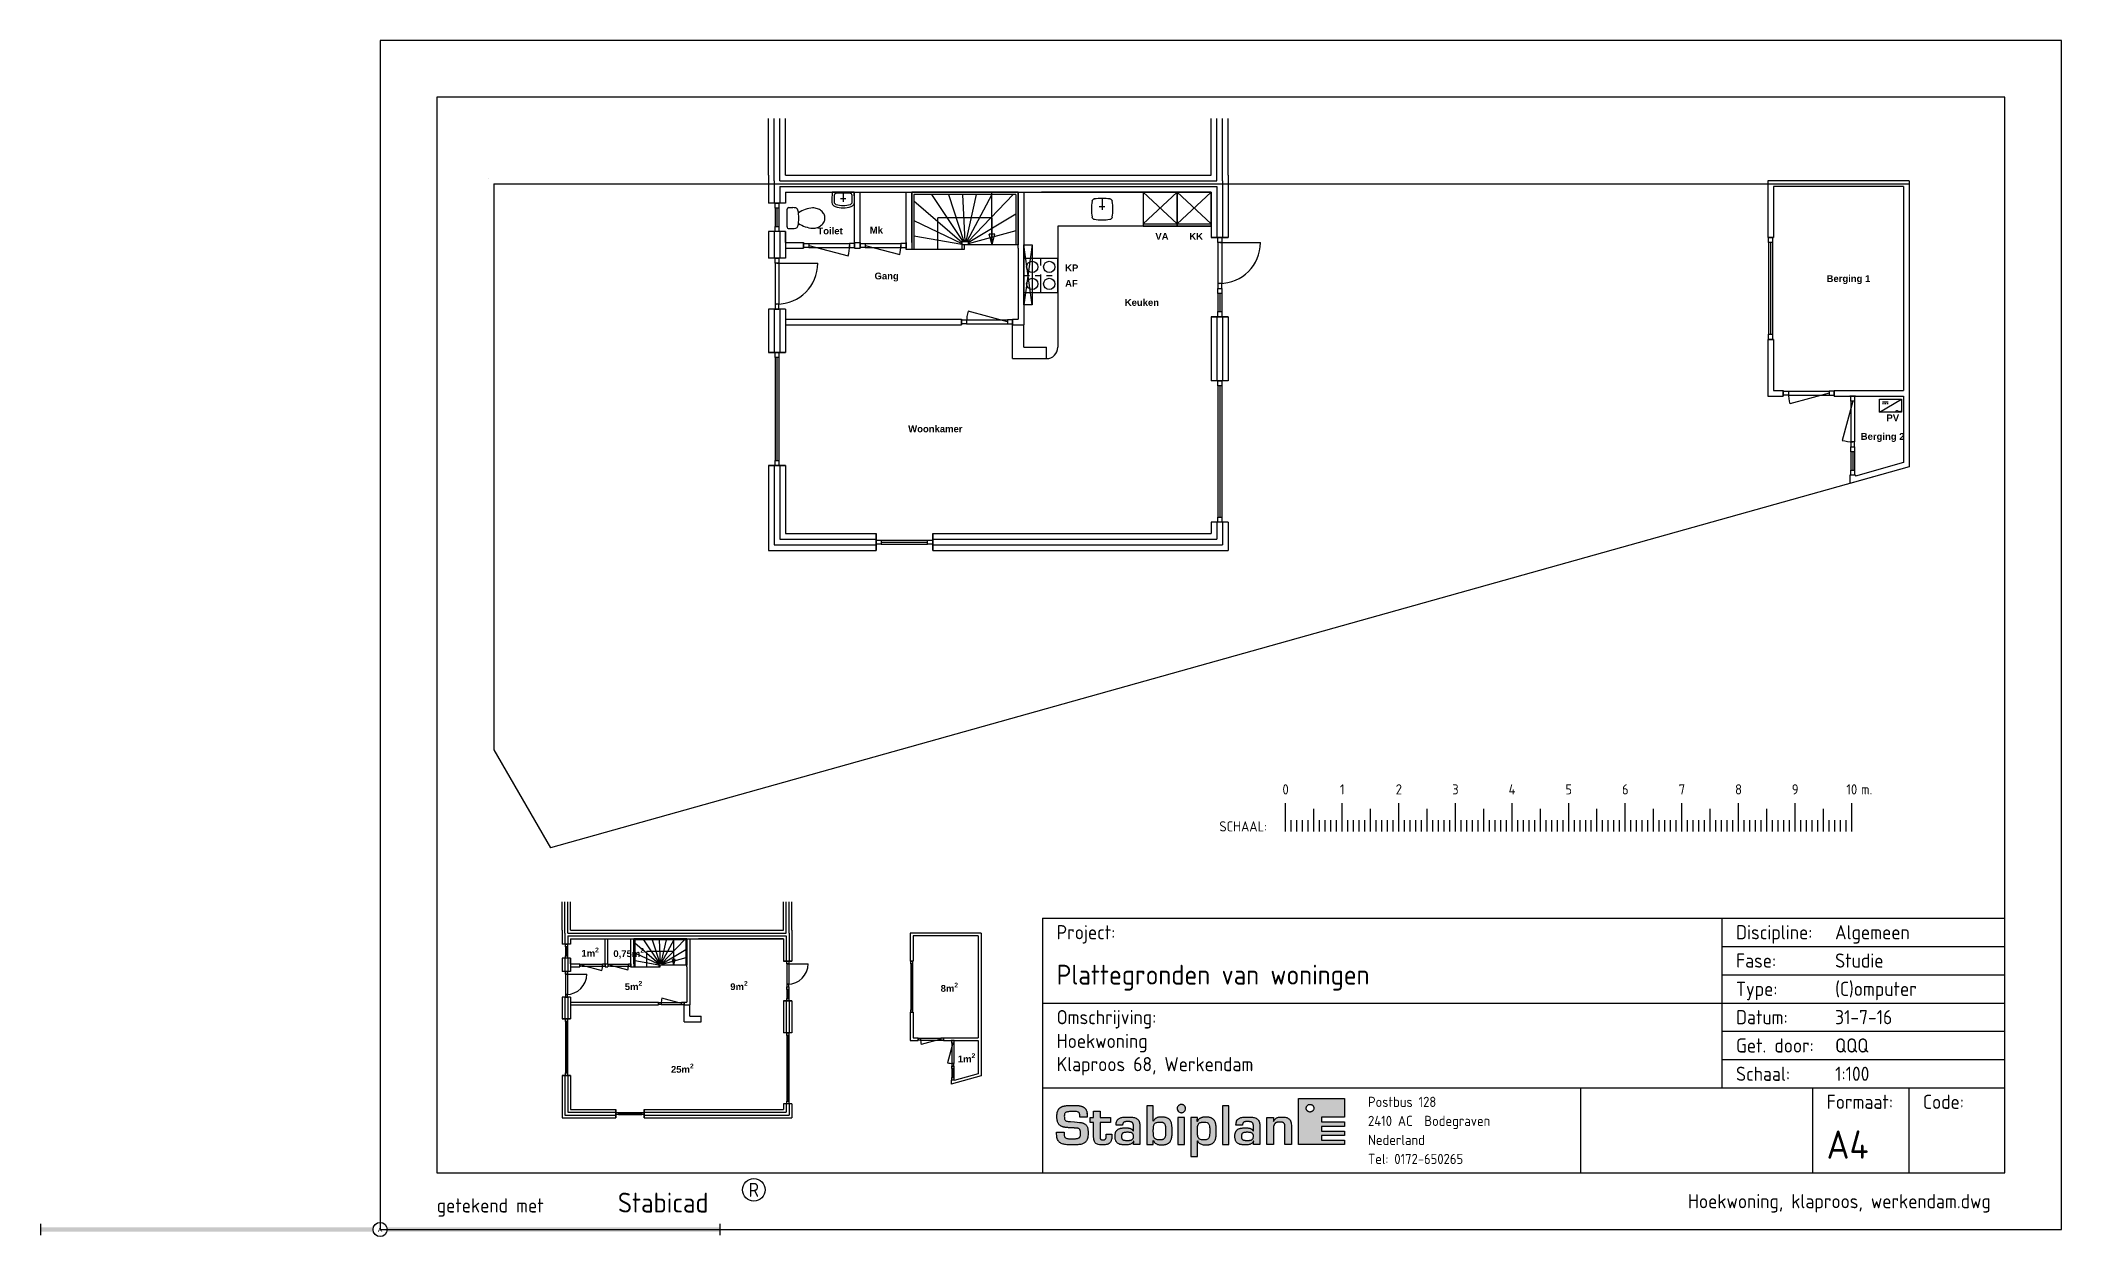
# Model space of a CAD drawing. Header units: millimetres. Extents: x -6000 to 67338, y -125 to 21000.
# Drawn here: x -6000 to 29700, y -125 to 21000 of the extents above; entities that cross this region are included whole.
import ezdxf
from ezdxf.enums import TextEntityAlignment as Align

# ---------------------------------------------------------------- set-up
doc = ezdxf.new("R2010")
doc.units = ezdxf.units.MM
doc.header["$LTSCALE"] = 50
doc.linetypes.add('HIDDEN', pattern=[9.525, 6.35, -3.175])
doc.linetypes.add('STABI22', pattern=[4, 2, -2])
for name, color, linetype in [('00ATT025', 2, 'Continuous'), ('00ATT035', 3, 'Continuous'), ('00ATT050', 4, 'Continuous'), ('00KAD025', 2, 'Continuous'), ('00KAD070', 5, 'Continuous'), ('AL21----', 7, 'Continuous'), ('AL22----', 7, 'Continuous'), ('AL24----', 7, 'Continuous'), ('AL31----', 7, 'Continuous'), ('AL32----', 7, 'Continuous'), ('AL73----', 7, 'Continuous'), ('AL74----', 7, 'Continuous'), ('BL$2----', 7, 'Continuous'), ('BL$4----', 7, 'Continuous'), ('BL$6----', 7, 'Continuous'), ('EL6311--', 3, 'Continuous'), ('Perceel', 3, 'Continuous')]:
    doc.layers.add(name, color=color, linetype=linetype)
doc.styles.add('STABICAD-018', font='ISOCP.SHX', dxfattribs={"height": 90})
doc.styles.add('STABICAD-025', font='ISOCP.SHX', dxfattribs={"height": 125})
doc.styles.add('STABICAD-035', font='ISOCP.SHX', dxfattribs={"height": 175})
doc.styles.add('STABICAD-050', font='ISOCP.SHX', dxfattribs={"height": 250})

msp = doc.modelspace()

# ---------------------------------------------------------------- texts
at = {"layer": 'EL6311--', "char_height": 120, "attachment_point": 1, "style": 'STABICAD-018'}
for s, insert in [('{\\f@Arial Unicode MS|b1|i0|c0|p34;\\C0;Toilet}', (7724, 17696)), ('{\\f@Arial Unicode MS|b1|i0|c0|p34;\\C0;Mk}', (8649, 17710)), ('{\\f@Arial Unicode MS|b1|i0|c0|p34;\\C0;VA}', (13693, 17600)), ('{\\f@Arial Unicode MS|b1|i0|c0|p34;\\C0;KK}', (14293, 17600)), ('{\\f@Arial Unicode MS|b1|i0|c0|p34;\\C0;Gang}', (8733, 16900)), ('{\\f@Arial Unicode MS|b1|i0|c0|p34;\\C0;KP}', (12099, 17044)), ('{\\f@Arial Unicode MS|b1|i0|c0|p34;\\C0;Berging 1}', (25549, 16854)), ('{\\f@Arial Unicode MS|b1|i0|c0|p34;\\C0;AF}', (12099, 16769)), ('{\\f@Arial Unicode MS|b1|i0|c0|p34;\\C0;Keuken}', (13153, 16432)), ('{\\f@Arial Unicode MS|b1|i0|c0|p34;\\C0;PV}', (26607, 14395)), ('{\\f@Arial Unicode MS|b1|i0|c0|p34;\\C0;Woonkamer}', (9328, 14200)), ('{\\f@Arial Unicode MS|b1|i0|c0|p34;\\C0;Berging 2}', (26153, 14066)), ('\\A1;{\\f@Arial Unicode MS|b1|i0|c0|p34;\\C0;1m\\H0.7x;\\S2^ ;}', (3556, 4979)), ('\\A1;{\\f@Arial Unicode MS|b1|i0|c0|p34;\\C0;0,75m\\H0.7x;\\S2^ ;}', (4120, 4972)), ('\\A1;{\\f@Arial Unicode MS|b1|i0|c0|p34;\\C0;5m\\H0.7x;\\S2^ ;}', (4322, 4389)), ('\\A1;{\\f@Arial Unicode MS|b1|i0|c0|p34;\\C0;9m\\H0.7x;\\S2^ ;}', (6185, 4389)), ('\\A1;{\\f@Arial Unicode MS|b1|i0|c0|p34;\\C0;8m\\H0.7x;\\S2^ ;}', (9901, 4359)), ('\\A1;{\\f@Arial Unicode MS|b1|i0|c0|p34;\\C0;25m\\H0.7x;\\S2^ ;}', (5137, 2929)), ('\\A1;{\\f@Arial Unicode MS|b1|i0|c0|p34;\\C0;1m\\H0.7x;\\S2^ ;}', (10205, 3112))]:
    msp.add_mtext_dynamic_manual_height_columns(s, width=1979.76, gutter_width=450, heights=[0], dxfattribs=dict(at, insert=insert))
at = {"layer": 'EL6311--', "color": 0, "insert": (26752, 14549), "char_height": 200, "attachment_point": 1, "style": 'STABICAD-018'}
msp.add_mtext_dynamic_manual_height_columns('~', width=192.28, gutter_width=450, heights=[0], dxfattribs=at)

# ---------------------------------------------------------------- blocks, each defined once
blk = doc.blocks.new('*U0', base_point=(1750, 5150))
at = {"color": 0}
for p, q in [((1390, 5150), (1390, 5870)), ((1300, 5185), (1390, 5185)), ((1300, 5115), (1300, 5185)), ((1390, 5115), (1300, 5115)), ((1390, 5185), (1390, 5115)), ((1390, 5185), (2110, 5185)), ((1390, 5115), (2110, 5115)), ((2200, 5185), (2110, 5185)), ((2110, 5185), (2110, 5115)), ((2110, 5115), (2200, 5115)), ((2200, 5115), (2200, 5185))]:
    blk.add_line(p, q, dxfattribs=at)
blk.add_arc((1390, 5150), 720, 0, 90, dxfattribs=at)
blk = doc.blocks.new('*U1', base_point=(695, 5150))
at = {"color": 0}
for p, q in [((445, 5185, 800), (535, 5185, 800)), ((445, 5115, 800), (445, 5185, 800)), ((535, 5115, 800), (445, 5115, 800)), ((535, 5185, 800), (535, 5115, 800)), ((535, 5185, 800), (855, 5185, 800)), ((535, 5150, 890), (855, 5150, 890)), ((535, 5115, 800), (855, 5115, 800)), ((855, 5185, 800), (945, 5185, 800)), ((855, 5115, 800), (855, 5185, 800)), ((945, 5115, 800), (855, 5115, 800)), ((945, 5185, 800), (945, 5115, 800))]:
    blk.add_line(p, q, dxfattribs=at)
blk = doc.blocks.new('*U2', base_point=(4080, 5100))
at = {"color": 0}
for p, q in [((3080, 5135, 800), (3170, 5135, 800)), ((3080, 5065, 800), (3080, 5135, 800)), ((3170, 5065, 800), (3080, 5065, 800)), ((3170, 5135, 800), (3170, 5065, 800)), ((3170, 5135, 800), (4990, 5135, 800)), ((3170, 5100, 890), (4990, 5100, 890)), ((3170, 5065, 800), (4990, 5065, 800)), ((4990, 5135, 800), (5080, 5135, 800)), ((4990, 5065, 800), (4990, 5135, 800)), ((5080, 5065, 800), (4990, 5065, 800)), ((5080, 5135, 800), (5080, 5065, 800))]:
    blk.add_line(p, q, dxfattribs=at)
blk = doc.blocks.new('*U3', base_point=(6430, 7350))
at = {"color": 0}
for p, q in [((6395, 7760, 800), (6395, 7850, 800)), ((6395, 7850, 800), (6465, 7850, 800)), ((6395, 6940, 800), (6395, 7760, 800)), ((6465, 7760, 800), (6395, 7760, 800)), ((6430, 6940, 890), (6430, 7760, 890)), ((6465, 7850, 800), (6465, 7760, 800)), ((6465, 6940, 800), (6465, 7760, 800)), ((6395, 6850, 800), (6395, 6940, 800)), ((6395, 6940, 800), (6465, 6940, 800)), ((6465, 6850, 800), (6395, 6850, 800)), ((6465, 6940, 800), (6465, 6850, 800))]:
    blk.add_line(p, q, dxfattribs=at)
blk = doc.blocks.new('*U4', base_point=(4830, 12920))
at = {"color": 0}
for p, q in [((3580, 12955, 800), (3670, 12955, 800)), ((3580, 12885, 800), (3580, 12955, 800)), ((3670, 12885, 800), (3580, 12885, 800)), ((3670, 12955, 800), (3670, 12885, 800)), ((3670, 12955, 800), (5990, 12955, 800)), ((3670, 12920, 890), (5990, 12920, 890)), ((3670, 12885, 800), (5990, 12885, 800)), ((5990, 12955, 800), (6080, 12955, 800)), ((5990, 12885, 800), (5990, 12955, 800)), ((6080, 12885, 800), (5990, 12885, 800)), ((6080, 12955, 800), (6080, 12885, 800))]:
    blk.add_line(p, q, dxfattribs=at)
blk = doc.blocks.new('*U5', base_point=(1500, 12920))
at = {"color": 0}
for p, q in [((1140, 12920), (1140, 13640)), ((1050, 12955), (1140, 12955)), ((1050, 12885), (1050, 12955)), ((1140, 12885), (1050, 12885)), ((1140, 12955), (1140, 12885)), ((1140, 12955), (1860, 12955)), ((1140, 12885), (1860, 12885)), ((1950, 12955), (1860, 12955)), ((1860, 12955), (1860, 12885)), ((1860, 12885), (1950, 12885)), ((1950, 12885), (1950, 12955))]:
    blk.add_line(p, q, dxfattribs=at)
blk.add_arc((1140, 12920), 720, 0, 90, dxfattribs=at)
blk = doc.blocks.new('*U6', base_point=(2200, 12920))
at = {"color": 0}
for p, q in [((1950, 12955, 800), (2040, 12955, 800)), ((1950, 12885, 800), (1950, 12955, 800)), ((2040, 12885, 800), (1950, 12885, 800)), ((2040, 12955, 800), (2040, 12885, 800)), ((2040, 12955, 800), (2360, 12955, 800)), ((2040, 12920, 890), (2360, 12920, 890)), ((2040, 12885, 800), (2360, 12885, 800)), ((2360, 12955, 800), (2450, 12955, 800)), ((2360, 12885, 800), (2360, 12955, 800)), ((2450, 12885, 800), (2360, 12885, 800)), ((2450, 12955, 800), (2450, 12885, 800))]:
    blk.add_line(p, q, dxfattribs=at)
blk = doc.blocks.new('*U7', base_point=(2540, 8340))
at = {"color": 0}
for p, q in [((2540, 8700), (2354, 8005)), ((2505, 8790), (2505, 8700)), ((2575, 8790), (2505, 8790)), ((2505, 8700), (2575, 8700)), ((2505, 7980), (2505, 8700)), ((2575, 8700), (2575, 8790)), ((2575, 7980), (2575, 8700)), ((2505, 7890), (2505, 7980)), ((2505, 7980), (2575, 7980)), ((2575, 7890), (2505, 7890)), ((2575, 7980), (2575, 7890))]:
    blk.add_line(p, q, dxfattribs=at)
blk.add_arc((2540, 8700), 720, 255, 270, dxfattribs=at)
blk = doc.blocks.new('*U8', base_point=(1190, 6020))
at = {"color": 0}
for p, q in [((1155, 6470), (1155, 6380)), ((1225, 6470), (1155, 6470)), ((1225, 6380), (1225, 6470)), ((1155, 6380), (1225, 6380)), ((1155, 5660), (1155, 6380)), ((1190, 5660), (1376, 6355)), ((1225, 5660), (1225, 6380)), ((1155, 5570), (1155, 5660)), ((1155, 5660), (1225, 5660)), ((1225, 5570), (1155, 5570)), ((1225, 5660), (1225, 5570))]:
    blk.add_line(p, q, dxfattribs=at)
blk.add_arc((1190, 5660), 720, 75, 90, dxfattribs=at)
blk = doc.blocks.new('*U9', base_point=(1190, 6975))
at = {"color": 0}
for p, q in [((1155, 7380), (1155, 7290)), ((1225, 7380), (1155, 7380)), ((1155, 7290), (1225, 7290)), ((1155, 6660), (1155, 7290)), ((1190, 6660), (1353, 7269)), ((1225, 7290), (1225, 7380)), ((1225, 6660), (1225, 7290)), ((1155, 6570), (1155, 6660)), ((1155, 6660), (1225, 6660)), ((1225, 6570), (1155, 6570)), ((1225, 6660), (1225, 6570))]:
    blk.add_line(p, q, dxfattribs=at)
blk.add_arc((1190, 6660), 630, 75, 90, dxfattribs=at)
blk = doc.blocks.new('114-35D')
at = {"color": 0, "linetype": 'Continuous'}
for p, q in [((0, 0), (1880, 0)), ((0, 0), (0, -930)), ((1880, 0), (1880, -1010)), ((40, -40), (1840, -40)), ((40, -40), (40, -930)), ((91, -40), (885, -872)), ((463, -40), (908, -870)), ((739, -40), (926, -870)), ((982, -40), (943, -870)), ((1232, -40), (960, -870)), ((1532, -40), (980, -870)), ((1840, -150), (995, -882)), ((1840, -40), (1840, -1010)), ((40, -391), (885, -897)), ((40, -681), (885, -915)), ((462, -930), (462, -455)), ((462, -455), (1418, -455)), ((1840, -502), (995, -904)), ((1418, -1010), (1418, -455)), ((0, -930), (995, -930)), ((462, -930), (411, -739)), ((411, -739), (514, -739)), ((462, -930), (514, -739)), ((885, -870), (885, -930)), ((995, -870), (885, -870)), ((955, -930), (955, -1010)), ((955, -1010), (1880, -1010)), ((1840, -771), (995, -920)), ((995, -870), (995, -1010))]:
    blk.add_line(p, q, dxfattribs=at)
blk = doc.blocks.new('*U14', base_point=(4299, 24100))
at = {"color": 0}
for p, q in [((3850, 24135), (3940, 24135)), ((3850, 24065), (3850, 24135)), ((3940, 24065), (3850, 24065)), ((3940, 24135), (3940, 24065)), ((3940, 24135), (4658, 24135)), ((3940, 24100), (4634, 23914)), ((3940, 24065), (4658, 24065)), ((4748, 24135), (4658, 24135)), ((4658, 24135), (4658, 24065)), ((4658, 24065), (4748, 24065)), ((4748, 24065), (4748, 24135))]:
    blk.add_line(p, q, dxfattribs=at)
blk.add_arc((3940, 24100), 718, 345, 0, dxfattribs=at)
blk = doc.blocks.new('*U15', base_point=(3800, 23325))
at = {"color": 0}
for p, q in [((3765, 23775), (3765, 23685)), ((3835, 23775), (3765, 23775)), ((3765, 23685), (3835, 23685)), ((3765, 22965), (3765, 23685)), ((3800, 23685), (3986, 22990)), ((3835, 23685), (3835, 23775)), ((3835, 22965), (3835, 23685)), ((3765, 22875), (3765, 22965)), ((3765, 22965), (3835, 22965)), ((3835, 22875), (3765, 22875)), ((3835, 22965), (3835, 22875))]:
    blk.add_line(p, q, dxfattribs=at)
blk.add_arc((3800, 23685), 720, 270, 285, dxfattribs=at)
blk = doc.blocks.new('*U16', base_point=(4998, 24100))
at = {"color": 0}
for p, q in [((4748, 24135, 800), (4838, 24135, 800)), ((4748, 24065, 800), (4748, 24135, 800)), ((4838, 24065, 800), (4748, 24065, 800)), ((4838, 24135, 800), (4838, 24065, 800)), ((4838, 24135, 800), (5158, 24135, 800)), ((4838, 24100, 890), (5158, 24100, 890)), ((4838, 24065, 800), (5158, 24065, 800)), ((5158, 24135, 800), (5248, 24135, 800)), ((5158, 24065, 800), (5158, 24135, 800)), ((5248, 24065, 800), (5158, 24065, 800)), ((5248, 24135, 800), (5248, 24065, 800))]:
    blk.add_line(p, q, dxfattribs=at)
blk = doc.blocks.new('*U17', base_point=(1950, 22650))
at = {"color": 0}
for p, q in [((1050, 22685, 800), (1140, 22685, 800)), ((1050, 22615, 800), (1050, 22685, 800)), ((1140, 22615, 800), (1050, 22615, 800)), ((1140, 22685, 800), (1140, 22615, 800)), ((1140, 22685, 800), (2760, 22685, 800)), ((1140, 22650, 890), (2760, 22650, 890)), ((1140, 22615, 800), (2760, 22615, 800)), ((2760, 22685, 800), (2850, 22685, 800)), ((2760, 22615, 800), (2760, 22685, 800)), ((2850, 22615, 800), (2760, 22615, 800)), ((2850, 22685, 800), (2850, 22615, 800))]:
    blk.add_line(p, q, dxfattribs=at)
blk = doc.blocks.new('A4-LANDSCAPE')
at = {"layer": '00KAD025', "linetype": 'Continuous'}
for p, q in [((297, 210), (0, 210)), ((0, 210), (0, 0)), ((297, 0), (297, 210)), ((0, 0), (297, 0))]:
    blk.add_line(p, q, dxfattribs=at)
blk.add_circle((66, 7), 2, dxfattribs=at)
at = {"layer": '00KAD070', "linetype": 'Continuous'}
for p, q in [((287, 200), (10, 200)), ((10, 200), (10, 10)), ((287, 10), (287, 200)), ((10, 10), (287, 10))]:
    blk.add_line(p, q, dxfattribs=at)
at = {"layer": '00KAD025', "linetype": 'Continuous', "style": 'STABICAD-025'}
blk.add_text('R', height=2.5, dxfattribs=at).set_placement((66, 7), align=Align.MIDDLE)
at = {"layer": '00KAD025', "linetype": 'Continuous'}
for s, height, style, p in [('getekend met', 2.5, 'STABICAD-025', (10, 3)), ('Stabicad', 3.5, 'STABICAD-035', (42, 3))]:
    blk.add_text(s, height=height, dxfattribs=dict(at, style=style)).set_placement(p)
blk = doc.blocks.new('tb.logo')
h = blk.add_hatch(color=10)
h.paths.add_polyline_path([(46.79, 3.17), (50.87, 3.17), (50.87, 4.01), (46.79, 4.01), (46.79, 4.81), (50.87, 4.81), (50.87, 8.14), (42.71, 8.14), (42.71, 0), (50.87, 0), (50.87, 0.79), (46.79, 0.79), (46.79, 1.58), (50.87, 1.58), (50.87, 2.38), (46.79, 2.38)])
h.paths.add_polyline_path([(44.96, 5.78), (44.91, 5.77), (44.84, 5.76), (44.77, 5.75), (44.71, 5.75), (44.62, 5.76), (44.56, 5.78), (44.48, 5.81), (44.43, 5.83), (44.36, 5.87), (44.3, 5.92), (44.27, 5.95), (44.23, 6), (44.17, 6.07), (44.14, 6.14), (44.12, 6.19), (44.1, 6.24), (44.09, 6.28), (44.08, 6.36), (44.08, 6.42), (44.08, 6.49), (44.09, 6.57), (44.1, 6.62), (44.12, 6.67), (44.14, 6.72), (44.19, 6.79), (44.23, 6.85), (44.29, 6.92), (44.35, 6.97), (44.42, 7.02), (44.49, 7.05), (44.57, 7.08), (44.66, 7.09), (44.73, 7.1), (44.81, 7.1), (44.87, 7.09), (44.92, 7.08), (44.96, 7.06), (45.02, 7.04), (45.08, 7.01), (45.12, 6.99), (45.18, 6.94), (45.24, 6.89), (45.28, 6.83), (45.33, 6.77), (45.35, 6.73), (45.38, 6.66), (45.4, 6.59), (45.41, 6.54), (45.42, 6.46), (45.42, 6.4), (45.41, 6.3), (45.4, 6.23), (45.37, 6.16), (45.33, 6.08), (45.29, 6.02), (45.25, 5.98), (45.19, 5.92), (45.14, 5.87), (45.08, 5.84), (45.04, 5.82)], flags=16)
for points in [[(3.65, 3.97), (3.14, 4), (2.45, 4.05), (2.23, 4.07), (2.02, 4.09), (1.86, 4.12), (1.73, 4.16), (1.63, 4.2), (1.54, 4.26), (1.48, 4.32), (1.43, 4.4), (1.4, 4.5), (1.37, 4.62), (1.36, 4.81), (1.35, 5.02), (1.36, 5.19), (1.38, 5.32), (1.41, 5.42), (1.45, 5.51), (1.5, 5.58), (1.57, 5.64), (1.66, 5.7), (1.78, 5.74), (1.9, 5.77), (2.08, 5.8), (2.27, 5.82), (2.44, 5.82), (2.66, 5.83), (2.84, 5.83), (3.06, 5.83), (3.31, 5.82), (3.51, 5.81), (3.66, 5.79), (3.77, 5.75), (3.85, 5.71), (3.93, 5.66), (3.98, 5.59), (4.02, 5.52), (4.06, 5.42), (4.08, 5.27), (4.09, 5.13), (4.09, 4.84), (5.41, 4.84), (5.41, 5.06), (5.41, 5.24), (5.4, 5.41), (5.38, 5.51), (5.38, 5.56), (5.37, 5.61), (5.35, 5.71), (5.33, 5.8), (5.32, 5.84), (5.3, 5.89), (5.28, 5.96), (5.24, 6.05), (5.22, 6.09), (5.19, 6.15), (5.16, 6.2), (5.13, 6.25), (5.09, 6.31), (5.04, 6.37), (5, 6.42), (4.94, 6.48), (4.9, 6.51), (4.83, 6.56), (4.82, 6.57), (4.78, 6.6), (4.72, 6.63), (4.71, 6.64), (4.64, 6.68), (4.58, 6.7), (4.51, 6.73), (4.46, 6.75), (4.41, 6.77), (4.31, 6.8), (4.25, 6.81), (4.18, 6.82), (4.13, 6.83), (4.1, 6.84), (4.05, 6.85), (3.95, 6.86), (3.9, 6.87), (3.85, 6.88), (3.72, 6.89), (3.65, 6.89), (3.57, 6.9), (3.51, 6.9), (3.45, 6.9), (3.39, 6.9), (3.32, 6.91), (3.21, 6.91), (3.14, 6.91), (3.02, 6.91), (2.91, 6.91), (2.82, 6.91), (2.74, 6.91), (2.68, 6.91), (2.58, 6.91), (2.47, 6.91), (2.41, 6.91), (2.32, 6.91), (2.25, 6.9), (2.17, 6.9), (2.11, 6.9), (2.05, 6.9), (1.97, 6.89), (1.91, 6.89), (1.84, 6.88), (1.78, 6.88), (1.71, 6.87), (1.62, 6.86), (1.54, 6.85), (1.45, 6.84), (1.42, 6.83), (1.37, 6.82), (1.32, 6.81), (1.26, 6.8), (1.19, 6.78), (1.11, 6.76), (1.06, 6.74), (1.01, 6.72), (0.96, 6.7), (0.9, 6.68), (0.85, 6.65), (0.8, 6.63), (0.75, 6.6), (0.72, 6.58), (0.67, 6.55), (0.63, 6.52), (0.59, 6.49), (0.55, 6.46), (0.5, 6.41), (0.45, 6.36), (0.41, 6.31), (0.36, 6.26), (0.33, 6.2), (0.29, 6.14), (0.25, 6.06), (0.21, 5.98), (0.18, 5.91), (0.15, 5.83), (0.13, 5.77), (0.11, 5.7), (0.1, 5.64), (0.09, 5.58), (0.08, 5.52), (0.07, 5.47), (0.06, 5.42), (0.06, 5.35), (0.05, 5.29), (0.05, 5.24), (0.04, 5.09), (0.04, 5), (0.04, 4.91), (0.04, 4.83), (0.04, 4.73), (0.05, 4.65), (0.05, 4.6), (0.06, 4.51), (0.07, 4.42), (0.08, 4.35), (0.1, 4.26), (0.12, 4.17), (0.14, 4.11), (0.17, 4.01), (0.21, 3.9), (0.26, 3.8), (0.31, 3.71), (0.35, 3.64), (0.4, 3.57), (0.46, 3.51), (0.54, 3.43), (0.62, 3.36), (0.68, 3.32), (0.74, 3.28), (0.81, 3.24), (0.91, 3.2), (0.96, 3.18), (1.05, 3.14), (1.12, 3.12), (1.2, 3.1), (1.29, 3.08), (1.35, 3.06), (1.41, 3.05), (1.46, 3.05), (1.52, 3.04), (1.6, 3.02), (1.7, 3.01), (1.75, 3.01), (1.82, 3), (1.87, 3), (1.99, 2.99), (2.09, 2.98), (2.18, 2.97), (2.27, 2.97), (2.35, 2.96), (2.41, 2.96), (2.49, 2.95), (2.54, 2.95), (2.6, 2.95), (2.66, 2.94), (2.72, 2.94), (2.77, 2.94), (2.81, 2.94), (2.86, 2.94), (2.92, 2.93), (2.98, 2.93), (3.01, 2.93), (3.05, 2.93), (3.1, 2.93), (3.17, 2.92), (3.22, 2.92), (3.27, 2.92), (3.34, 2.92), (3.42, 2.91), (3.51, 2.91), (3.59, 2.9), (3.65, 2.89), (3.72, 2.87), (3.78, 2.86), (3.85, 2.83), (3.91, 2.81), (3.98, 2.77), (4.03, 2.73), (4.07, 2.69), (4.1, 2.64), (4.13, 2.59), (4.15, 2.55), (4.17, 2.5), (4.19, 2.44), (4.2, 2.38), (4.21, 2.32), (4.22, 2.25), (4.23, 2.17), (4.23, 2.11), (4.23, 2.05), (4.23, 1.97), (4.23, 1.92), (4.23, 1.88), (4.23, 1.83), (4.22, 1.76), (4.21, 1.66), (4.2, 1.58), (4.17, 1.5), (4.15, 1.44), (4.12, 1.38), (4.08, 1.32), (4.04, 1.26), (3.98, 1.21), (3.88, 1.16), (3.77, 1.11), (3.66, 1.09), (3.47, 1.05), (3.33, 1.04), (3.01, 1.02), (2.81, 1.02), (2.64, 1.02), (2.42, 1.03), (2.27, 1.03), (2.11, 1.04), (1.99, 1.06), (1.82, 1.09), (1.7, 1.12), (1.57, 1.19), (1.48, 1.26), (1.41, 1.36), (1.36, 1.47), (1.34, 1.58), (1.32, 1.72), (1.32, 1.83), (1.32, 2.18), (0, 2.18), (0, 2.07), (0, 1.86), (0.01, 1.62), (0.03, 1.43), (0.05, 1.25), (0.1, 1.07), (0.16, 0.89), (0.24, 0.73), (0.33, 0.59), (0.44, 0.46), (0.53, 0.38), (0.66, 0.28), (0.81, 0.19), (0.97, 0.13), (1.13, 0.08), (1.24, 0.05), (1.44, 0.01), (1.59, -0.01), (1.77, -0.03), (1.96, -0.04), (2.2, -0.05), (2.55, -0.05), (2.94, -0.05), (3.25, -0.05), (3.48, -0.04), (3.72, -0.03), (3.94, -0.01), (4.09, 0.01), (4.27, 0.04), (4.43, 0.08), (4.56, 0.12), (4.69, 0.17), (4.8, 0.23), (4.9, 0.28), (4.98, 0.35), (5.08, 0.44), (5.18, 0.54), (5.25, 0.66), (5.33, 0.78), (5.38, 0.91), (5.44, 1.07), (5.48, 1.27), (5.52, 1.51), (5.54, 1.72), (5.55, 1.97), (5.55, 2.22), (5.54, 2.4), (5.53, 2.54), (5.51, 2.68), (5.48, 2.84), (5.46, 2.96), (5.42, 3.08), (5.38, 3.18), (5.34, 3.27), (5.28, 3.36), (5.22, 3.44), (5.16, 3.51), (5.08, 3.58), (5, 3.63), (4.92, 3.68), (4.81, 3.73), (4.71, 3.77), (4.61, 3.81), (4.47, 3.85), (4.32, 3.88), (4.04, 3.92)], [(7.68, 3.92), (9.51, 3.92), (9.51, 4.8), (7.68, 4.8), (7.68, 5.89), (6.53, 5.89), (6.53, 4.8), (5.92, 4.8), (5.92, 3.92), (6.53, 3.92), (6.53, 1.83), (6.53, 1.45), (6.55, 1.04), (6.57, 0.87), (6.61, 0.7), (6.66, 0.55), (6.74, 0.41), (6.82, 0.3), (6.93, 0.2), (7.06, 0.12), (7.2, 0.06), (7.36, 0.01), (7.54, -0.02), (7.71, -0.04), (7.85, -0.05), (8.02, -0.05), (8.17, -0.05), (8.4, -0.05), (8.57, -0.04), (8.73, -0.01), (8.92, 0.03), (9.07, 0.08), (9.25, 0.18), (9.38, 0.28), (9.5, 0.43), (9.61, 0.63), (9.65, 0.77), (9.69, 0.92), (9.72, 1.08), (9.74, 1.27), (9.76, 1.45), (9.76, 1.62), (9.76, 1.84), (8.75, 1.84), (8.75, 1.49), (8.74, 1.3), (8.73, 1.26), (8.72, 1.2), (8.7, 1.13), (8.68, 1.09), (8.65, 1.03), (8.61, 0.98), (8.57, 0.93), (8.5, 0.89), (8.43, 0.86), (8.31, 0.83), (8.24, 0.82), (8.15, 0.82), (8.07, 0.83), (7.99, 0.84), (7.92, 0.85), (7.86, 0.88), (7.79, 0.92), (7.76, 0.96), (7.72, 1.02), (7.71, 1.07), (7.7, 1.12), (7.69, 1.19), (7.68, 1.26), (7.68, 1.35), (7.68, 1.45)], [(29.28, 0), (30.43, 0), (30.43, 6.86), (29.28, 6.86)], [(38.29, 4.08), (38.29, 4.8), (37.14, 4.8), (37.14, 0), (38.29, 0), (38.29, 1.95), (38.29, 2.54), (38.29, 2.73), (38.29, 2.87), (38.3, 2.99), (38.31, 3.13), (38.32, 3.17), (38.33, 3.23), (38.34, 3.28), (38.35, 3.35), (38.37, 3.4), (38.39, 3.47), (38.42, 3.52), (38.43, 3.54), (38.46, 3.6), (38.49, 3.65), (38.53, 3.7), (38.57, 3.73), (38.63, 3.78), (38.69, 3.82), (38.74, 3.85), (38.8, 3.88), (38.85, 3.9), (38.9, 3.91), (38.96, 3.93), (39.01, 3.94), (39.05, 3.95), (39.11, 3.96), (39.21, 3.97), (39.27, 3.97), (39.33, 3.97), (39.37, 3.98), (39.45, 3.98), (39.5, 3.98), (39.58, 3.97), (39.65, 3.97), (39.72, 3.96), (39.76, 3.95), (39.83, 3.94), (39.88, 3.93), (39.96, 3.9), (40.03, 3.87), (40.1, 3.82), (40.14, 3.78), (40.2, 3.72), (40.23, 3.66), (40.26, 3.6), (40.28, 3.54), (40.29, 3.48), (40.31, 3.33), (40.32, 3.12), (40.33, 2.25), (40.33, 0), (41.48, 0), (41.48, 2.36), (41.48, 3.16), (41.48, 3.27), (41.47, 3.44), (41.45, 3.64), (41.44, 3.73), (41.42, 3.82), (41.38, 3.99), (41.34, 4.09), (41.32, 4.16), (41.28, 4.22), (41.23, 4.32), (41.17, 4.39), (41.11, 4.46), (41.02, 4.55), (40.91, 4.63), (40.77, 4.7), (40.64, 4.75), (40.53, 4.78), (40.35, 4.82), (40.17, 4.84), (40, 4.85), (39.86, 4.85), (39.75, 4.85), (39.64, 4.85), (39.56, 4.85), (39.45, 4.84), (39.35, 4.83), (39.29, 4.82), (39.2, 4.81), (39.06, 4.78), (38.97, 4.75), (38.87, 4.71), (38.77, 4.65), (38.63, 4.55), (38.49, 4.39), (38.37, 4.2), (38.32, 4.08)]]:
    blk.add_hatch(color=152).paths.add_polyline_path(points)
h = blk.add_hatch(color=152)
h.paths.add_polyline_path([(13.57, 2.4), (13.54, 2.4), (13.52, 2.44), (13.48, 2.5), (13.42, 2.58), (13.4, 2.6), (13.36, 2.63), (13.33, 2.66), (13.3, 2.69), (13.27, 2.72), (13.24, 2.74), (13.17, 2.78), (13.14, 2.79), (13.13, 2.8), (13.1, 2.81), (13.04, 2.84), (12.95, 2.87), (12.9, 2.88), (12.84, 2.89), (12.79, 2.9), (12.7, 2.92), (12.61, 2.93), (12.58, 2.93), (12.46, 2.94), (12.36, 2.94), (12.31, 2.94), (12.23, 2.94), (12.16, 2.94), (12.09, 2.94), (12, 2.94), (11.93, 2.94), (11.88, 2.94), (11.83, 2.94), (11.71, 2.93), (11.59, 2.92), (11.48, 2.9), (11.4, 2.89), (11.3, 2.87), (11.24, 2.86), (11.13, 2.83), (11.02, 2.78), (10.96, 2.76), (10.86, 2.7), (10.81, 2.67), (10.74, 2.62), (10.67, 2.57), (10.65, 2.54), (10.6, 2.49), (10.57, 2.45), (10.53, 2.39), (10.48, 2.32), (10.45, 2.24), (10.42, 2.18), (10.39, 2.1), (10.37, 2.01), (10.34, 1.9), (10.32, 1.77), (10.32, 1.7), (10.31, 1.6), (10.31, 1.49), (10.31, 1.35), (10.32, 1.19), (10.34, 1.06), (10.36, 0.94), (10.38, 0.86), (10.43, 0.71), (10.48, 0.59), (10.54, 0.48), (10.63, 0.37), (10.76, 0.25), (10.88, 0.17), (10.99, 0.11), (11.18, 0.04), (11.28, 0.02), (11.44, -0.01), (11.56, -0.03), (11.7, -0.04), (11.91, -0.05), (12.04, -0.05), (12.21, -0.05), (12.35, -0.05), (12.5, -0.04), (12.65, -0.03), (12.81, -0.01), (12.92, 0.02), (13.05, 0.06), (13.14, 0.1), (13.24, 0.16), (13.36, 0.25), (13.42, 0.31), (13.55, 0.5), (13.59, 0.6), (13.62, 0.6), (13.61, 0.5), (13.57, 0), (14.72, 0), (14.72, 3.01), (14.72, 3.18), (14.69, 3.55), (14.68, 3.63), (14.65, 3.78), (14.62, 3.91), (14.57, 4.05), (14.49, 4.22), (14.4, 4.35), (14.29, 4.47), (14.16, 4.57), (14.03, 4.64), (13.87, 4.71), (13.74, 4.75), (13.57, 4.79), (13.4, 4.81), (13.23, 4.83), (13.07, 4.84), (12.88, 4.85), (12.71, 4.85), (12.56, 4.85), (12.4, 4.85), (12.26, 4.85), (12.06, 4.84), (11.86, 4.83), (11.69, 4.81), (11.54, 4.79), (11.38, 4.75), (11.26, 4.71), (11.15, 4.67), (11.05, 4.62), (10.96, 4.56), (10.87, 4.49), (10.79, 4.41), (10.7, 4.29), (10.62, 4.13), (10.57, 3.99), (10.53, 3.83), (10.51, 3.68), (10.5, 3.54), (10.49, 3.4), (11.64, 3.4), (11.64, 3.44), (11.65, 3.49), (11.65, 3.54), (11.65, 3.56), (11.67, 3.63), (11.68, 3.67), (11.7, 3.73), (11.73, 3.79), (11.76, 3.85), (11.8, 3.89), (11.83, 3.92), (11.87, 3.94), (11.91, 3.97), (11.97, 3.99), (12.01, 4.01), (12.05, 4.02), (12.1, 4.03), (12.15, 4.04), (12.19, 4.05), (12.25, 4.06), (12.34, 4.06), (12.39, 4.06), (12.45, 4.07), (12.49, 4.07), (12.55, 4.07), (12.61, 4.07), (12.68, 4.07), (12.73, 4.06), (12.79, 4.06), (12.84, 4.06), (12.9, 4.05), (12.96, 4.04), (13, 4.04), (13.07, 4.02), (13.11, 4.01), (13.19, 3.99), (13.25, 3.96), (13.31, 3.93), (13.36, 3.9), (13.41, 3.85), (13.45, 3.8), (13.48, 3.74), (13.51, 3.68), (13.53, 3.61), (13.54, 3.54), (13.55, 3.48), (13.56, 3.41), (13.57, 3.32), (13.57, 3.13), (13.57, 2.43)])
h.paths.add_polyline_path([(13.53, 1.78), (13.55, 1.71), (13.56, 1.64), (13.57, 1.56), (13.57, 1.47), (13.57, 1.41), (13.57, 1.35), (13.56, 1.27), (13.55, 1.21), (13.53, 1.15), (13.5, 1.09), (13.47, 1.03), (13.45, 0.99), (13.39, 0.93), (13.35, 0.89), (13.3, 0.86), (13.23, 0.82), (13.17, 0.8), (13.12, 0.79), (13.04, 0.77), (12.95, 0.75), (12.87, 0.74), (12.76, 0.74), (12.68, 0.73), (12.6, 0.73), (12.53, 0.73), (12.42, 0.73), (12.35, 0.73), (12.27, 0.73), (12.19, 0.74), (12.14, 0.74), (12.06, 0.75), (11.96, 0.76), (11.9, 0.77), (11.86, 0.78), (11.81, 0.8), (11.74, 0.82), (11.69, 0.85), (11.62, 0.91), (11.57, 0.96), (11.53, 1.03), (11.51, 1.08), (11.5, 1.14), (11.48, 1.2), (11.47, 1.26), (11.47, 1.32), (11.46, 1.38), (11.46, 1.45), (11.46, 1.53), (11.47, 1.58), (11.47, 1.65), (11.49, 1.74), (11.51, 1.79), (11.55, 1.88), (11.59, 1.93), (11.64, 1.99), (11.68, 2.02), (11.78, 2.08), (11.9, 2.12), (12, 2.13), (12.08, 2.14), (12.15, 2.15), (12.24, 2.15), (12.31, 2.16), (12.39, 2.16), (12.49, 2.16), (12.57, 2.16), (12.66, 2.16), (12.8, 2.15), (13, 2.13), (13.04, 2.13), (13.14, 2.11), (13.19, 2.09), (13.25, 2.07), (13.3, 2.04), (13.35, 2.01), (13.39, 1.98), (13.44, 1.93), (13.49, 1.85)], flags=16)
h = blk.add_hatch(color=152)
h.paths.add_polyline_path([(17.07, 6.86), (15.92, 6.86), (15.92, 0), (17.07, 0), (17.03, 0.72), (17.06, 0.72), (17.21, 0.47), (17.31, 0.35), (17.4, 0.27), (17.51, 0.18), (17.63, 0.11), (17.73, 0.07), (17.83, 0.04), (17.98, 0), (18.1, -0.02), (18.19, -0.04), (18.34, -0.05), (18.5, -0.05), (18.67, -0.05), (18.87, -0.04), (19.01, -0.03), (19.13, -0.01), (19.29, 0.03), (19.37, 0.05), (19.47, 0.08), (19.58, 0.13), (19.66, 0.17), (19.8, 0.27), (19.88, 0.34), (19.98, 0.44), (20.04, 0.51), (20.13, 0.65), (20.19, 0.77), (20.23, 0.89), (20.27, 1.02), (20.3, 1.14), (20.34, 1.3), (20.35, 1.42), (20.36, 1.49), (20.38, 1.65), (20.39, 1.82), (20.39, 1.92), (20.4, 2.07), (20.4, 2.25), (20.4, 2.46), (20.4, 2.65), (20.4, 2.82), (20.39, 3.04), (20.37, 3.3), (20.34, 3.5), (20.31, 3.7), (20.27, 3.85), (20.23, 3.95), (20.19, 4.05), (20.12, 4.19), (20.02, 4.33), (19.96, 4.41), (19.83, 4.52), (19.68, 4.62), (19.55, 4.69), (19.43, 4.73), (19.32, 4.77), (19.19, 4.8), (19.05, 4.82), (18.91, 4.84), (18.77, 4.85), (18.57, 4.85), (18.45, 4.85), (18.33, 4.85), (18.19, 4.83), (18.01, 4.81), (17.89, 4.78), (17.79, 4.75), (17.64, 4.69), (17.55, 4.65), (17.41, 4.55), (17.32, 4.47), (17.27, 4.41), (17.2, 4.32), (17.15, 4.23), (17.12, 4.16), (17.12, 4.16), (17.07, 4.16), (17.07, 4.22), (17.07, 4.47)])
h.paths.add_polyline_path([(17.44, 3.81), (17.62, 3.89), (17.71, 3.92), (17.86, 3.95), (17.93, 3.96), (18.02, 3.97), (18.16, 3.98), (18.33, 3.97), (18.45, 3.97), (18.56, 3.96), (18.7, 3.93), (18.83, 3.88), (18.97, 3.79), (19.04, 3.71), (19.09, 3.62), (19.13, 3.54), (19.17, 3.42), (19.19, 3.34), (19.22, 3.17), (19.23, 3.06), (19.24, 2.98), (19.24, 2.8), (19.25, 2.7), (19.25, 2.61), (19.25, 2.52), (19.25, 2.42), (19.25, 2.37), (19.25, 2.32), (19.25, 2.27), (19.24, 1.99), (19.24, 1.89), (19.24, 1.84), (19.23, 1.76), (19.22, 1.64), (19.21, 1.54), (19.19, 1.44), (19.16, 1.35), (19.12, 1.26), (19.09, 1.2), (19.04, 1.11), (18.97, 1.04), (18.92, 1), (18.86, 0.96), (18.8, 0.92), (18.72, 0.89), (18.61, 0.86), (18.55, 0.85), (18.43, 0.83), (18.31, 0.82), (18.21, 0.82), (18.13, 0.82), (18.07, 0.83), (17.98, 0.83), (17.88, 0.84), (17.79, 0.86), (17.72, 0.87), (17.61, 0.9), (17.52, 0.94), (17.43, 1), (17.35, 1.06), (17.29, 1.12), (17.24, 1.2), (17.21, 1.26), (17.17, 1.35), (17.13, 1.46), (17.11, 1.61), (17.1, 1.69), (17.09, 1.75), (17.09, 1.83), (17.08, 1.89), (17.08, 1.96), (17.08, 2.04), (17.08, 2.1), (17.07, 2.16), (17.07, 2.21), (17.07, 2.26), (17.07, 2.49), (17.07, 2.65), (17.08, 2.73), (17.08, 2.85), (17.09, 2.95), (17.1, 3.07), (17.12, 3.23), (17.15, 3.37), (17.19, 3.49), (17.24, 3.58), (17.3, 3.67), (17.37, 3.75)], flags=16)
h = blk.add_hatch(color=152)
h.paths.add_polyline_path([(22.57, 4.8), (21.41, 4.8), (21.41, 0), (22.57, 0)])
h.paths.add_polyline_path([(21.98, 5.63), (22.07, 5.63), (22.14, 5.64), (22.26, 5.67), (22.31, 5.69), (22.43, 5.75), (22.52, 5.82), (22.58, 5.88), (22.64, 5.96), (22.68, 6.04), (22.75, 6.24), (22.76, 6.32), (22.76, 6.38), (22.75, 6.47), (22.74, 6.55), (22.72, 6.61), (22.67, 6.71), (22.63, 6.78), (22.58, 6.85), (22.52, 6.91), (22.48, 6.94), (22.4, 7), (22.36, 7.02), (22.31, 7.04), (22.23, 7.07), (22.19, 7.08), (22.15, 7.09), (22.12, 7.09), (22.11, 7.09), (21.99, 7.1), (21.91, 7.09), (21.84, 7.07), (21.74, 7.04), (21.62, 6.98), (21.55, 6.92), (21.5, 6.88), (21.44, 6.81), (21.4, 6.75), (21.37, 6.69), (21.34, 6.62), (21.31, 6.54), (21.3, 6.49), (21.3, 6.44), (21.29, 6.32), (21.3, 6.26), (21.32, 6.17), (21.33, 6.12), (21.36, 6.06), (21.44, 5.92), (21.48, 5.88), (21.54, 5.82), (21.6, 5.76), (21.69, 5.71), (21.82, 5.66), (21.91, 5.64)])
h = blk.add_hatch(color=152)
h.paths.add_polyline_path([(23.71, -2.08), (24.86, -2.08), (24.86, 0.64), (24.91, 0.64), (24.95, 0.55), (25.01, 0.45), (25.08, 0.36), (25.19, 0.26), (25.28, 0.19), (25.4, 0.12), (25.58, 0.05), (25.69, 0.01), (25.88, -0.02), (25.99, -0.04), (26.3, -0.05), (26.49, -0.05), (26.6, -0.05), (26.71, -0.04), (26.87, -0.02), (26.95, 0), (27.02, 0.01), (27.13, 0.04), (27.23, 0.07), (27.33, 0.11), (27.39, 0.14), (27.5, 0.2), (27.56, 0.23), (27.64, 0.29), (27.71, 0.36), (27.81, 0.47), (27.89, 0.57), (27.96, 0.71), (27.98, 0.76), (28.01, 0.82), (28.04, 0.89), (28.07, 1), (28.09, 1.1), (28.12, 1.22), (28.14, 1.35), (28.15, 1.45), (28.16, 1.56), (28.17, 1.7), (28.18, 1.83), (28.18, 1.98), (28.19, 2.11), (28.19, 2.24), (28.19, 2.31), (28.19, 2.4), (28.19, 2.48), (28.19, 2.57), (28.18, 2.68), (28.18, 2.77), (28.18, 2.89), (28.17, 3.05), (28.16, 3.21), (28.15, 3.3), (28.14, 3.36), (28.14, 3.41), (28.13, 3.46), (28.12, 3.53), (28.1, 3.6), (28.09, 3.66), (28.08, 3.71), (28.07, 3.76), (28.06, 3.8), (28.03, 3.88), (28, 3.96), (27.99, 3.98), (27.97, 4.04), (27.93, 4.12), (27.9, 4.18), (27.86, 4.25), (27.82, 4.3), (27.78, 4.34), (27.74, 4.39), (27.7, 4.44), (27.66, 4.47), (27.63, 4.5), (27.61, 4.52), (27.54, 4.57), (27.48, 4.6), (27.41, 4.64), (27.34, 4.68), (27.27, 4.71), (27.21, 4.73), (27.14, 4.75), (27.06, 4.78), (26.97, 4.8), (26.89, 4.81), (26.8, 4.82), (26.7, 4.84), (26.63, 4.84), (26.53, 4.85), (26.45, 4.85), (26.37, 4.85), (26.28, 4.85), (26.19, 4.85), (26.07, 4.84), (25.98, 4.83), (25.87, 4.82), (25.79, 4.81), (25.74, 4.79), (25.67, 4.78), (25.56, 4.74), (25.52, 4.73), (25.45, 4.7), (25.38, 4.66), (25.31, 4.62), (25.25, 4.58), (25.19, 4.53), (25.12, 4.47), (25.06, 4.4), (25.01, 4.34), (24.98, 4.3), (24.94, 4.24), (24.9, 4.18), (24.87, 4.12), (24.86, 4.09), (24.85, 4.08), (24.82, 4.08), (24.82, 4.14), (24.82, 4.19), (24.83, 4.26), (24.83, 4.31), (24.83, 4.36), (24.84, 4.44), (24.84, 4.5), (24.85, 4.57), (24.85, 4.63), (24.85, 4.66), (24.86, 4.75), (24.86, 4.8), (23.71, 4.8)])
h.paths.add_polyline_path([(24.94, 3.4), (24.97, 3.48), (25.04, 3.62), (25.06, 3.66), (25.12, 3.73), (25.17, 3.77), (25.25, 3.83), (25.36, 3.88), (25.41, 3.9), (25.5, 3.92), (25.58, 3.94), (25.64, 3.95), (25.7, 3.96), (25.79, 3.97), (25.87, 3.97), (25.92, 3.98), (26.19, 3.97), (26.36, 3.95), (26.58, 3.88), (26.68, 3.82), (26.78, 3.73), (26.87, 3.62), (26.94, 3.47), (27, 3.23), (27.02, 3.06), (27.03, 2.9), (27.03, 2.7), (27.04, 2.55), (27.04, 2.27), (27.03, 2.04), (27.02, 1.77), (27, 1.58), (26.94, 1.33), (26.87, 1.16), (26.82, 1.09), (26.76, 1.02), (26.66, 0.94), (26.54, 0.89), (26.43, 0.86), (26.23, 0.83), (26.11, 0.82), (25.99, 0.82), (25.8, 0.83), (25.71, 0.84), (25.57, 0.86), (25.42, 0.9), (25.3, 0.95), (25.2, 1.01), (25.1, 1.11), (25.01, 1.24), (24.94, 1.42), (24.91, 1.57), (24.88, 1.71), (24.87, 1.86), (24.86, 2), (24.86, 2.1), (24.86, 2.24), (24.86, 2.35), (24.86, 2.55), (24.86, 2.7), (24.86, 2.82), (24.87, 2.93), (24.89, 3.15), (24.9, 3.22), (24.92, 3.32)], flags=16)
h = blk.add_hatch(color=152)
h.paths.add_polyline_path([(32.44, 4.71), (32.33, 4.67), (32.22, 4.62), (32.13, 4.56), (32.05, 4.49), (31.96, 4.41), (31.88, 4.29), (31.79, 4.13), (31.74, 3.99), (31.71, 3.83), (31.68, 3.68), (31.67, 3.54), (31.67, 3.4), (32.82, 3.4), (32.82, 3.44), (32.82, 3.49), (32.83, 3.54), (32.83, 3.56), (32.84, 3.63), (32.86, 3.67), (32.88, 3.73), (32.91, 3.79), (32.94, 3.85), (32.98, 3.89), (33.01, 3.92), (33.05, 3.94), (33.09, 3.97), (33.14, 3.99), (33.18, 4.01), (33.23, 4.02), (33.27, 4.03), (33.32, 4.04), (33.37, 4.05), (33.43, 4.06), (33.51, 4.06), (33.57, 4.06), (33.63, 4.07), (33.67, 4.07), (33.73, 4.07), (33.79, 4.07), (33.85, 4.07), (33.91, 4.06), (33.97, 4.06), (34.02, 4.06), (34.08, 4.05), (34.13, 4.04), (34.18, 4.04), (34.24, 4.02), (34.28, 4.01), (34.37, 3.99), (34.42, 3.96), (34.48, 3.93), (34.53, 3.9), (34.58, 3.85), (34.62, 3.8), (34.66, 3.74), (34.68, 3.68), (34.7, 3.61), (34.72, 3.54), (34.73, 3.48), (34.74, 3.41), (34.74, 3.32), (34.75, 3.13), (34.75, 2.43), (34.75, 2.4), (34.71, 2.4), (34.69, 2.44), (34.66, 2.5), (34.59, 2.58), (34.58, 2.6), (34.54, 2.63), (34.51, 2.66), (34.47, 2.69), (34.45, 2.72), (34.42, 2.74), (34.35, 2.78), (34.31, 2.79), (34.31, 2.8), (34.28, 2.81), (34.22, 2.84), (34.12, 2.87), (34.07, 2.88), (34.01, 2.89), (33.97, 2.9), (33.87, 2.92), (33.79, 2.93), (33.76, 2.93), (33.64, 2.94), (33.54, 2.94), (33.49, 2.94), (33.41, 2.94), (33.33, 2.94), (33.27, 2.94), (33.17, 2.94), (33.1, 2.94), (33.06, 2.94), (33.01, 2.94), (32.89, 2.93), (32.77, 2.92), (32.66, 2.9), (32.58, 2.89), (32.47, 2.87), (32.42, 2.86), (32.31, 2.83), (32.19, 2.78), (32.14, 2.76), (32.03, 2.7), (31.98, 2.67), (31.91, 2.62), (31.85, 2.57), (31.82, 2.54), (31.78, 2.49), (31.74, 2.45), (31.7, 2.39), (31.66, 2.32), (31.62, 2.24), (31.6, 2.18), (31.57, 2.1), (31.54, 2.01), (31.52, 1.9), (31.5, 1.77), (31.5, 1.7), (31.49, 1.6), (31.49, 1.49), (31.49, 1.35), (31.5, 1.19), (31.51, 1.06), (31.54, 0.94), (31.56, 0.86), (31.6, 0.71), (31.66, 0.59), (31.72, 0.48), (31.81, 0.37), (31.93, 0.25), (32.06, 0.17), (32.16, 0.11), (32.36, 0.04), (32.45, 0.02), (32.62, -0.01), (32.74, -0.03), (32.87, -0.04), (33.09, -0.05), (33.22, -0.05), (33.38, -0.05), (33.53, -0.05), (33.67, -0.04), (33.83, -0.03), (33.98, -0.01), (34.1, 0.02), (34.22, 0.06), (34.32, 0.1), (34.42, 0.16), (34.53, 0.25), (34.6, 0.31), (34.72, 0.5), (34.77, 0.6), (34.8, 0.6), (34.79, 0.5), (34.75, 0), (35.9, 0), (35.9, 3.01), (35.9, 3.18), (35.87, 3.55), (35.86, 3.63), (35.83, 3.78), (35.8, 3.91), (35.75, 4.05), (35.67, 4.22), (35.58, 4.35), (35.47, 4.47), (35.34, 4.57), (35.21, 4.64), (35.05, 4.71), (34.91, 4.75), (34.74, 4.79), (34.58, 4.81), (34.4, 4.83), (34.25, 4.84), (34.06, 4.85), (33.89, 4.85), (33.74, 4.85), (33.57, 4.85), (33.44, 4.85), (33.23, 4.84), (33.03, 4.83), (32.87, 4.81), (32.72, 4.79), (32.55, 4.75)])
h.paths.add_polyline_path([(33.08, 2.12), (33.17, 2.13), (33.26, 2.14), (33.33, 2.15), (33.42, 2.15), (33.49, 2.16), (33.56, 2.16), (33.67, 2.16), (33.75, 2.16), (33.83, 2.16), (33.97, 2.15), (34.17, 2.13), (34.21, 2.13), (34.32, 2.11), (34.36, 2.09), (34.43, 2.07), (34.48, 2.04), (34.52, 2.01), (34.57, 1.98), (34.62, 1.93), (34.67, 1.85), (34.7, 1.78), (34.72, 1.71), (34.74, 1.64), (34.75, 1.56), (34.75, 1.47), (34.75, 1.41), (34.74, 1.35), (34.73, 1.27), (34.72, 1.21), (34.7, 1.15), (34.68, 1.09), (34.65, 1.03), (34.62, 0.99), (34.57, 0.93), (34.52, 0.89), (34.48, 0.86), (34.41, 0.82), (34.35, 0.8), (34.3, 0.79), (34.21, 0.77), (34.13, 0.75), (34.05, 0.74), (33.94, 0.74), (33.85, 0.73), (33.77, 0.73), (33.71, 0.73), (33.6, 0.73), (33.52, 0.73), (33.45, 0.73), (33.37, 0.74), (33.32, 0.74), (33.24, 0.75), (33.14, 0.76), (33.08, 0.77), (33.03, 0.78), (32.98, 0.8), (32.92, 0.82), (32.87, 0.85), (32.8, 0.91), (32.75, 0.96), (32.71, 1.03), (32.69, 1.08), (32.67, 1.14), (32.66, 1.2), (32.65, 1.26), (32.64, 1.32), (32.64, 1.38), (32.64, 1.45), (32.64, 1.53), (32.64, 1.58), (32.65, 1.65), (32.67, 1.74), (32.69, 1.79), (32.73, 1.88), (32.76, 1.93), (32.82, 1.99), (32.86, 2.02), (32.95, 2.08)], flags=16)
at = {"color": 10}
for points in [[(42.71, 8.14), (50.87, 8.14), (50.87, 4.81), (46.79, 4.81), (46.79, 4.01), (50.87, 4.01), (50.87, 3.17), (46.79, 3.17), (46.79, 2.38), (50.87, 2.38), (50.87, 1.58), (46.79, 1.58), (46.79, 0.79), (50.87, 0.79), (50.87, 0), (42.71, 0), (42.71, 8.14)], [(44.75, 7.1), (44.81, 7.1), (44.87, 7.09), (44.92, 7.08), (44.96, 7.06), (45.02, 7.04), (45.08, 7.01), (45.12, 6.99), (45.16, 6.96), (45.2, 6.93), (45.24, 6.89), (45.28, 6.83), (45.33, 6.77), (45.35, 6.73), (45.38, 6.66), (45.4, 6.59), (45.41, 6.54), (45.42, 6.46), (45.42, 6.4), (45.41, 6.3), (45.4, 6.23), (45.37, 6.16), (45.33, 6.08), (45.29, 6.02), (45.25, 5.98), (45.19, 5.92), (45.14, 5.87), (45.08, 5.84), (45.04, 5.82), (44.96, 5.78), (44.91, 5.77), (44.84, 5.76), (44.77, 5.75), (44.71, 5.75), (44.62, 5.76), (44.56, 5.78), (44.48, 5.81), (44.43, 5.83), (44.36, 5.87), (44.3, 5.92), (44.27, 5.95), (44.23, 6), (44.17, 6.07), (44.14, 6.14), (44.12, 6.19), (44.1, 6.24), (44.09, 6.28), (44.08, 6.36), (44.08, 6.42), (44.08, 6.49), (44.09, 6.57), (44.1, 6.62), (44.12, 6.67), (44.14, 6.72), (44.19, 6.79), (44.23, 6.85), (44.29, 6.92), (44.35, 6.97), (44.42, 7.02), (44.49, 7.05), (44.56, 7.07), (44.59, 7.08), (44.64, 7.09), (44.68, 7.09), (44.72, 7.1), (44.73, 7.1), (44.75, 7.1)]]:
    blk.add_lwpolyline(points, dxfattribs=at)
at = {"color": 152}
blk.add_lwpolyline([(5.41, 4.84), (4.09, 4.84), (4.09, 5.13), (4.08, 5.27), (4.06, 5.42), (4.02, 5.52), (3.98, 5.59), (3.93, 5.66), (3.85, 5.71), (3.77, 5.75), (3.66, 5.79), (3.51, 5.81), (3.31, 5.82), (3.06, 5.83), (2.84, 5.83), (2.66, 5.83), (2.44, 5.82), (2.27, 5.82), (2.08, 5.8), (1.9, 5.77), (1.78, 5.74), (1.66, 5.7), (1.57, 5.64), (1.5, 5.58), (1.45, 5.51), (1.41, 5.42), (1.38, 5.32), (1.36, 5.19), (1.35, 5.02), (1.36, 4.81), (1.37, 4.62), (1.4, 4.5), (1.43, 4.4), (1.48, 4.32), (1.54, 4.26), (1.63, 4.2), (1.73, 4.16), (1.86, 4.12), (2.02, 4.09), (2.23, 4.07), (2.45, 4.05), (3.14, 4), (3.65, 3.97), (4.04, 3.92), (4.32, 3.88), (4.47, 3.85), (4.61, 3.81), (4.71, 3.77), (4.81, 3.73), (4.92, 3.68), (5, 3.63), (5.08, 3.58), (5.16, 3.51), (5.22, 3.44), (5.28, 3.36), (5.34, 3.27), (5.38, 3.18), (5.42, 3.08), (5.46, 2.96), (5.48, 2.84), (5.51, 2.68), (5.53, 2.54), (5.54, 2.4), (5.55, 2.22), (5.55, 1.97), (5.54, 1.72), (5.52, 1.51), (5.48, 1.27), (5.44, 1.07), (5.38, 0.91), (5.33, 0.78), (5.25, 0.66), (5.18, 0.54), (5.08, 0.44), (4.98, 0.35), (4.9, 0.28), (4.8, 0.23), (4.69, 0.17), (4.56, 0.12), (4.43, 0.08), (4.27, 0.04), (4.09, 0.01), (3.94, -0.01), (3.72, -0.03), (3.48, -0.04), (3.25, -0.05), (2.94, -0.05), (2.55, -0.05), (2.2, -0.05), (1.96, -0.04), (1.77, -0.03), (1.59, -0.01), (1.44, 0.01), (1.24, 0.05), (1.13, 0.08), (0.97, 0.13), (0.81, 0.19), (0.66, 0.28), (0.53, 0.38), (0.44, 0.46), (0.33, 0.59), (0.24, 0.73), (0.16, 0.89), (0.1, 1.07), (0.05, 1.25), (0.03, 1.43), (0.01, 1.62), (0, 1.86), (0, 2.07), (0, 2.18), (1.32, 2.18), (1.32, 1.83), (1.32, 1.72), (1.34, 1.58), (1.36, 1.47), (1.41, 1.36), (1.48, 1.26), (1.57, 1.19), (1.7, 1.12), (1.82, 1.09), (1.99, 1.06), (2.11, 1.04), (2.27, 1.03), (2.42, 1.03), (2.64, 1.02), (2.81, 1.02), (3.01, 1.02), (3.33, 1.04), (3.47, 1.05), (3.66, 1.09), (3.77, 1.11), (3.88, 1.16), (3.98, 1.21), (4.04, 1.26), (4.08, 1.32), (4.12, 1.38), (4.15, 1.44), (4.17, 1.5), (4.2, 1.58), (4.21, 1.66), (4.22, 1.76), (4.23, 1.83), (4.23, 1.88), (4.23, 1.92), (4.23, 1.95), (4.23, 1.98), (4.23, 2.02), (4.23, 2.06), (4.23, 2.11), (4.23, 2.15), (4.23, 2.19), (4.22, 2.23), (4.22, 2.27), (4.22, 2.3), (4.21, 2.34), (4.21, 2.36), (4.2, 2.39), (4.19, 2.43), (4.18, 2.45), (4.18, 2.48), (4.17, 2.51), (4.15, 2.55), (4.14, 2.58), (4.13, 2.6), (4.11, 2.62), (4.09, 2.66), (4.08, 2.67), (4.06, 2.7), (4.04, 2.72), (4.02, 2.74), (3.99, 2.76), (3.97, 2.77), (3.97, 2.78), (3.93, 2.8), (3.9, 2.81), (3.87, 2.83), (3.84, 2.84), (3.78, 2.86), (3.75, 2.87), (3.7, 2.88), (3.65, 2.89), (3.6, 2.89), (3.57, 2.9), (3.53, 2.9), (3.49, 2.91), (3.44, 2.91), (3.4, 2.91), (3.34, 2.92), (3.27, 2.92), (3.22, 2.92), (3.17, 2.92), (3.1, 2.93), (3.05, 2.93), (3.01, 2.93), (2.98, 2.93), (2.92, 2.93), (2.86, 2.94), (2.81, 2.94), (2.77, 2.94), (2.72, 2.94), (2.66, 2.94), (2.6, 2.95), (2.54, 2.95), (2.49, 2.95), (2.41, 2.96), (2.35, 2.96), (2.27, 2.97), (2.18, 2.97), (2.09, 2.98), (1.99, 2.99), (1.87, 3), (1.82, 3), (1.75, 3.01), (1.7, 3.01), (1.6, 3.02), (1.52, 3.04), (1.46, 3.05), (1.41, 3.05), (1.35, 3.06), (1.29, 3.08), (1.2, 3.1), (1.12, 3.12), (1.05, 3.14), (0.96, 3.18), (0.91, 3.2), (0.81, 3.24), (0.74, 3.28), (0.68, 3.32), (0.62, 3.36), (0.54, 3.43), (0.46, 3.51), (0.4, 3.57), (0.35, 3.64), (0.31, 3.71), (0.26, 3.8), (0.21, 3.9), (0.17, 4.01), (0.14, 4.11), (0.12, 4.17), (0.1, 4.26), (0.08, 4.35), (0.07, 4.42), (0.06, 4.51), (0.05, 4.6), (0.05, 4.65), (0.04, 4.73), (0.04, 4.83), (0.04, 4.91), (0.04, 5), (0.04, 5.09), (0.05, 5.24), (0.05, 5.29), (0.06, 5.35), (0.06, 5.42), (0.07, 5.47), (0.08, 5.52), (0.09, 5.58), (0.1, 5.64), (0.11, 5.7), (0.13, 5.77), (0.15, 5.83), (0.18, 5.91), (0.21, 5.98), (0.25, 6.06), (0.29, 6.14), (0.33, 6.2), (0.36, 6.26), (0.41, 6.31), (0.45, 6.36), (0.5, 6.41), (0.55, 6.46), (0.59, 6.49), (0.63, 6.52), (0.67, 6.55), (0.72, 6.58), (0.75, 6.6), (0.8, 6.63), (0.85, 6.65), (0.9, 6.68), (0.96, 6.7), (1.01, 6.72), (1.06, 6.74), (1.11, 6.76), (1.19, 6.78), (1.26, 6.8), (1.32, 6.81), (1.37, 6.82), (1.42, 6.83), (1.45, 6.84), (1.54, 6.85), (1.62, 6.86), (1.71, 6.87), (1.78, 6.88), (1.84, 6.88), (1.91, 6.89), (1.97, 6.89), (2.05, 6.9), (2.11, 6.9), (2.17, 6.9), (2.25, 6.9), (2.32, 6.91), (2.41, 6.91), (2.47, 6.91), (2.58, 6.91), (2.68, 6.91), (2.74, 6.91), (2.82, 6.91), (2.91, 6.91), (3.02, 6.91), (3.14, 6.91), (3.21, 6.91), (3.32, 6.91), (3.39, 6.9), (3.45, 6.9), (3.51, 6.9), (3.57, 6.9), (3.65, 6.89), (3.72, 6.89), (3.85, 6.88), (3.9, 6.87), (3.95, 6.86), (4.05, 6.85), (4.1, 6.84), (4.13, 6.83), (4.18, 6.82), (4.25, 6.81), (4.31, 6.8), (4.41, 6.77), (4.46, 6.75), (4.51, 6.73), (4.58, 6.7), (4.64, 6.68), (4.71, 6.64), (4.72, 6.63), (4.78, 6.6), (4.82, 6.57), (4.83, 6.56), (4.9, 6.51), (4.94, 6.48), (5, 6.42), (5.04, 6.37), (5.09, 6.31), (5.13, 6.25), (5.16, 6.2), (5.19, 6.15), (5.22, 6.09), (5.24, 6.05), (5.28, 5.96), (5.3, 5.89), (5.32, 5.84), (5.33, 5.8), (5.35, 5.71), (5.37, 5.61), (5.38, 5.56), (5.39, 5.47), (5.39, 5.42), (5.38, 5.53), (5.4, 5.41), (5.41, 5.24), (5.41, 5.06)], close=True, dxfattribs=at)
for points in [[(5.92, 4.8), (5.92, 4.8), (5.92, 4.8), (6.53, 4.8), (6.53, 5.89), (7.68, 5.89), (7.68, 4.8), (9.51, 4.8), (9.51, 3.92), (7.68, 3.92), (7.68, 1.45), (7.68, 1.35), (7.68, 1.26), (7.69, 1.19), (7.7, 1.12), (7.71, 1.07), (7.72, 1.02), (7.76, 0.96), (7.79, 0.92), (7.86, 0.88), (7.92, 0.85), (7.99, 0.84), (8.07, 0.83), (8.15, 0.82), (8.24, 0.82), (8.31, 0.83), (8.41, 0.85), (8.44, 0.86), (8.5, 0.89), (8.57, 0.93), (8.61, 0.98), (8.65, 1.03), (8.68, 1.09), (8.7, 1.13), (8.72, 1.2), (8.73, 1.26), (8.74, 1.3), (8.75, 1.49), (8.75, 1.84), (9.76, 1.84), (9.76, 1.62), (9.76, 1.45), (9.74, 1.27), (9.72, 1.08), (9.69, 0.92), (9.65, 0.77), (9.61, 0.63), (9.5, 0.43), (9.38, 0.28), (9.25, 0.18), (9.07, 0.08), (8.92, 0.03), (8.73, -0.01), (8.57, -0.04), (8.4, -0.05), (8.17, -0.05), (8.02, -0.05), (7.85, -0.05), (7.71, -0.04), (7.54, -0.02), (7.36, 0.01), (7.2, 0.06), (7.06, 0.12), (6.93, 0.2), (6.82, 0.3), (6.74, 0.41), (6.66, 0.55), (6.61, 0.7), (6.57, 0.87), (6.55, 1.04), (6.53, 1.45), (6.53, 1.83), (6.53, 3.92), (5.92, 3.92), (5.92, 4.8)], [(11.64, 3.4), (10.49, 3.4), (10.5, 3.54), (10.51, 3.68), (10.53, 3.83), (10.57, 3.99), (10.62, 4.13), (10.7, 4.29), (10.79, 4.41), (10.87, 4.49), (10.96, 4.56), (11.05, 4.62), (11.15, 4.67), (11.26, 4.71), (11.38, 4.75), (11.54, 4.79), (11.69, 4.81), (11.86, 4.83), (12.06, 4.84), (12.26, 4.85), (12.4, 4.85), (12.56, 4.85), (12.71, 4.85), (12.88, 4.85), (13.07, 4.84), (13.23, 4.83), (13.4, 4.81), (13.57, 4.79), (13.74, 4.75), (13.87, 4.71), (14.03, 4.64), (14.16, 4.57), (14.29, 4.47), (14.4, 4.35), (14.49, 4.22), (14.57, 4.05), (14.62, 3.91), (14.65, 3.78), (14.68, 3.63), (14.69, 3.55), (14.72, 3.18), (14.72, 3.01), (14.72, 0), (13.57, 0), (13.61, 0.5), (13.62, 0.6), (13.59, 0.6), (13.55, 0.5), (13.42, 0.31), (13.36, 0.25), (13.24, 0.16), (13.14, 0.1), (13.05, 0.06), (12.92, 0.02), (12.81, -0.01), (12.65, -0.03), (12.5, -0.04), (12.35, -0.05), (12.21, -0.05), (12.04, -0.05), (11.91, -0.05), (11.7, -0.04), (11.56, -0.03), (11.44, -0.01), (11.28, 0.02), (11.18, 0.04), (10.99, 0.11), (10.88, 0.17), (10.76, 0.25), (10.63, 0.37), (10.54, 0.48), (10.48, 0.59), (10.43, 0.71), (10.38, 0.86), (10.36, 0.94), (10.34, 1.06), (10.32, 1.19), (10.31, 1.35), (10.31, 1.49), (10.31, 1.6), (10.32, 1.7), (10.32, 1.77), (10.34, 1.9), (10.37, 2.01), (10.39, 2.1), (10.42, 2.18), (10.45, 2.24), (10.48, 2.32), (10.53, 2.39), (10.57, 2.45), (10.6, 2.49), (10.65, 2.54), (10.67, 2.57), (10.74, 2.62), (10.81, 2.67), (10.86, 2.7), (10.96, 2.76), (11.02, 2.78), (11.13, 2.83), (11.24, 2.86), (11.3, 2.87), (11.4, 2.89), (11.48, 2.9), (11.59, 2.92), (11.71, 2.93), (11.83, 2.94), (11.88, 2.94), (11.93, 2.94), (12, 2.94), (12.09, 2.94), (12.16, 2.94), (12.23, 2.94), (12.31, 2.94), (12.36, 2.94), (12.46, 2.94), (12.58, 2.93), (12.61, 2.93), (12.7, 2.92), (12.79, 2.9), (12.84, 2.89), (12.9, 2.88), (12.95, 2.87), (13.04, 2.84), (13.1, 2.81), (13.13, 2.8), (13.14, 2.79), (13.17, 2.78), (13.24, 2.74), (13.27, 2.72), (13.3, 2.69), (13.33, 2.66), (13.36, 2.63), (13.4, 2.6), (13.42, 2.58), (13.48, 2.5), (13.52, 2.44), (13.54, 2.4), (13.57, 2.4), (13.57, 2.43), (13.57, 3.13), (13.57, 3.32), (13.56, 3.41), (13.55, 3.48), (13.54, 3.54), (13.53, 3.61), (13.51, 3.66), (13.5, 3.7), (13.48, 3.74), (13.46, 3.78), (13.44, 3.81), (13.41, 3.85), (13.36, 3.9), (13.32, 3.93), (13.29, 3.94), (13.25, 3.96), (13.2, 3.98), (13.18, 3.99), (13.11, 4.01), (13.08, 4.02), (13.05, 4.03), (13, 4.04), (12.97, 4.04), (12.95, 4.04), (12.9, 4.05), (12.84, 4.06), (12.79, 4.06), (12.73, 4.06), (12.69, 4.06), (12.66, 4.07), (12.61, 4.07), (12.55, 4.07), (12.49, 4.07), (12.45, 4.07), (12.39, 4.06), (12.36, 4.06), (12.32, 4.06), (12.28, 4.06), (12.24, 4.05), (12.19, 4.05), (12.15, 4.04), (12.1, 4.03), (12.05, 4.02), (12.01, 4.01), (11.97, 3.99), (11.92, 3.97), (11.9, 3.96), (11.87, 3.94), (11.83, 3.92), (11.81, 3.9), (11.79, 3.87), (11.77, 3.85), (11.76, 3.84), (11.74, 3.81), (11.72, 3.78), (11.71, 3.75), (11.7, 3.72), (11.68, 3.67), (11.67, 3.65), (11.66, 3.62), (11.65, 3.56), (11.65, 3.54), (11.65, 3.49), (11.64, 3.44), (11.64, 3.4)], [(17.07, 6.86), (15.92, 6.86), (15.92, 0), (17.07, 0), (17.03, 0.72), (17.06, 0.72), (17.21, 0.47), (17.31, 0.35), (17.4, 0.27), (17.51, 0.18), (17.63, 0.11), (17.73, 0.07), (17.83, 0.04), (17.98, 0), (18.1, -0.02), (18.19, -0.04), (18.34, -0.05), (18.5, -0.05), (18.67, -0.05), (18.87, -0.04), (19.01, -0.03), (19.13, -0.01), (19.29, 0.03), (19.37, 0.05), (19.47, 0.08), (19.58, 0.13), (19.66, 0.17), (19.8, 0.27), (19.88, 0.34), (19.98, 0.44), (20.04, 0.51), (20.13, 0.65), (20.19, 0.77), (20.23, 0.89), (20.27, 1.02), (20.3, 1.14), (20.34, 1.3), (20.35, 1.42), (20.36, 1.49), (20.38, 1.65), (20.39, 1.82), (20.39, 1.92), (20.4, 2.07), (20.4, 2.25), (20.4, 2.46), (20.4, 2.65), (20.4, 2.82), (20.39, 3.04), (20.37, 3.3), (20.34, 3.5), (20.31, 3.7), (20.27, 3.85), (20.23, 3.95), (20.19, 4.05), (20.12, 4.19), (20.02, 4.33), (19.96, 4.41), (19.83, 4.52), (19.68, 4.62), (19.55, 4.69), (19.43, 4.73), (19.32, 4.77), (19.19, 4.8), (19.05, 4.82), (18.91, 4.84), (18.77, 4.85), (18.57, 4.85), (18.45, 4.85), (18.33, 4.85), (18.19, 4.83), (18.01, 4.81), (17.89, 4.78), (17.79, 4.75), (17.64, 4.69), (17.55, 4.65), (17.41, 4.55), (17.32, 4.47), (17.27, 4.41), (17.2, 4.32), (17.15, 4.23), (17.12, 4.16), (17.12, 4.16), (17.07, 4.16), (17.07, 4.22), (17.07, 4.47), (17.07, 6.86)], [(17.07, 2.27), (17.07, 2.49), (17.07, 2.65), (17.08, 2.73), (17.08, 2.85), (17.09, 2.95), (17.1, 3.07), (17.12, 3.23), (17.15, 3.37), (17.19, 3.49), (17.24, 3.58), (17.3, 3.67), (17.37, 3.75), (17.44, 3.81), (17.62, 3.89), (17.71, 3.92), (17.86, 3.95), (17.93, 3.96), (18.02, 3.97), (18.16, 3.98), (18.33, 3.97), (18.45, 3.97), (18.56, 3.96), (18.7, 3.93), (18.83, 3.88), (18.97, 3.79), (19.04, 3.71), (19.09, 3.62), (19.13, 3.54), (19.17, 3.42), (19.19, 3.34), (19.22, 3.17), (19.23, 3.06), (19.24, 2.98), (19.24, 2.8), (19.25, 2.7), (19.25, 2.61), (19.25, 2.52), (19.25, 2.42), (19.25, 2.37), (19.25, 2.32), (19.25, 2.27), (19.25, 2), (19.24, 1.97), (19.24, 1.89), (19.24, 1.84), (19.23, 1.76), (19.22, 1.64), (19.21, 1.54), (19.19, 1.44), (19.16, 1.35), (19.12, 1.26), (19.09, 1.2), (19.04, 1.11), (18.97, 1.04), (18.92, 1), (18.86, 0.96), (18.8, 0.92), (18.72, 0.89), (18.61, 0.86), (18.55, 0.85), (18.43, 0.83), (18.31, 0.82), (18.22, 0.82), (18.19, 0.82), (18.13, 0.82), (18.07, 0.83), (17.98, 0.83), (17.88, 0.84), (17.79, 0.86), (17.72, 0.87), (17.61, 0.9), (17.54, 0.93), (17.51, 0.95), (17.43, 1), (17.36, 1.05), (17.34, 1.07), (17.29, 1.12), (17.24, 1.2), (17.21, 1.26), (17.17, 1.35), (17.13, 1.46), (17.11, 1.61), (17.1, 1.69), (17.09, 1.75), (17.09, 1.83), (17.08, 1.89), (17.08, 1.96), (17.08, 2.04), (17.08, 2.1), (17.07, 2.16), (17.07, 2.21), (17.07, 2.26), (17.07, 2.27)], [(22.11, 7.09), (21.99, 7.1), (21.91, 7.09), (21.84, 7.07), (21.74, 7.04), (21.62, 6.98), (21.55, 6.92), (21.5, 6.88), (21.44, 6.81), (21.4, 6.75), (21.37, 6.69), (21.34, 6.62), (21.31, 6.54), (21.3, 6.49), (21.3, 6.44), (21.29, 6.32), (21.3, 6.26), (21.32, 6.17), (21.33, 6.12), (21.36, 6.06), (21.44, 5.92), (21.48, 5.88), (21.54, 5.82), (21.6, 5.76), (21.69, 5.71), (21.82, 5.66), (21.91, 5.64), (21.98, 5.63), (22.07, 5.63), (22.14, 5.64), (22.26, 5.67), (22.31, 5.69), (22.43, 5.75), (22.52, 5.82), (22.58, 5.88), (22.64, 5.96), (22.68, 6.04), (22.75, 6.24), (22.76, 6.32), (22.76, 6.38), (22.75, 6.47), (22.74, 6.55), (22.72, 6.61), (22.67, 6.71), (22.63, 6.78), (22.58, 6.85), (22.52, 6.91), (22.48, 6.94), (22.4, 7), (22.36, 7.02), (22.31, 7.04), (22.23, 7.07), (22.19, 7.08), (22.15, 7.09), (22.12, 7.09), (22.11, 7.09)], [(22.57, 4.8), (21.41, 4.8), (21.41, 0), (22.57, 0), (22.57, 4.8)], [(24.86, 4.8), (23.71, 4.8), (23.71, -2.08), (24.86, -2.08), (24.86, 0.64), (24.91, 0.64), (24.95, 0.55), (25.01, 0.45), (25.08, 0.36), (25.19, 0.26), (25.28, 0.19), (25.4, 0.12), (25.58, 0.05), (25.69, 0.01), (25.88, -0.02), (25.99, -0.04), (26.3, -0.05), (26.49, -0.05), (26.6, -0.05), (26.71, -0.04), (26.87, -0.02), (26.95, 0), (27.02, 0.01), (27.13, 0.04), (27.23, 0.07), (27.33, 0.11), (27.39, 0.14), (27.5, 0.2), (27.56, 0.23), (27.64, 0.29), (27.71, 0.36), (27.81, 0.47), (27.89, 0.57), (27.96, 0.71), (27.98, 0.76), (28.01, 0.82), (28.04, 0.89), (28.07, 1), (28.09, 1.1), (28.12, 1.22), (28.14, 1.35), (28.15, 1.45), (28.16, 1.56), (28.17, 1.7), (28.18, 1.83), (28.18, 1.98), (28.19, 2.11), (28.19, 2.24), (28.19, 2.31), (28.19, 2.4), (28.19, 2.48), (28.19, 2.57), (28.18, 2.68), (28.18, 2.77), (28.18, 2.89), (28.17, 3.05), (28.16, 3.21), (28.15, 3.3), (28.14, 3.36), (28.14, 3.41), (28.13, 3.46), (28.12, 3.53), (28.1, 3.6), (28.09, 3.66), (28.08, 3.71), (28.07, 3.76), (28.06, 3.8), (28.03, 3.88), (28, 3.96), (27.99, 3.98), (27.97, 4.04), (27.93, 4.12), (27.9, 4.18), (27.86, 4.25), (27.82, 4.3), (27.78, 4.34), (27.74, 4.39), (27.7, 4.44), (27.66, 4.47), (27.63, 4.5), (27.61, 4.52), (27.54, 4.57), (27.48, 4.6), (27.41, 4.64), (27.34, 4.68), (27.27, 4.71), (27.21, 4.73), (27.14, 4.75), (27.06, 4.78), (26.97, 4.8), (26.89, 4.81), (26.8, 4.82), (26.7, 4.84), (26.63, 4.84), (26.53, 4.85), (26.45, 4.85), (26.37, 4.85), (26.28, 4.85), (26.19, 4.85), (26.07, 4.84), (25.98, 4.83), (25.87, 4.82), (25.79, 4.81), (25.74, 4.79), (25.67, 4.78), (25.56, 4.74), (25.52, 4.73), (25.45, 4.7), (25.38, 4.66), (25.31, 4.62), (25.25, 4.58), (25.19, 4.53), (25.12, 4.47), (25.06, 4.4), (25.01, 4.34), (24.98, 4.3), (24.94, 4.24), (24.9, 4.18), (24.87, 4.12), (24.86, 4.09), (24.85, 4.08), (24.82, 4.08), (24.82, 4.14), (24.82, 4.19), (24.83, 4.26), (24.83, 4.31), (24.83, 4.36), (24.84, 4.44), (24.84, 4.5), (24.85, 4.57), (24.85, 4.63), (24.85, 4.66), (24.86, 4.75), (24.86, 4.8)], [(25.92, 3.98), (26.19, 3.97), (26.36, 3.95), (26.58, 3.88), (26.68, 3.82), (26.78, 3.73), (26.87, 3.62), (26.94, 3.47), (27, 3.23), (27.02, 3.06), (27.03, 2.9), (27.03, 2.7), (27.04, 2.55), (27.04, 2.27), (27.03, 2.04), (27.02, 1.77), (27, 1.58), (26.94, 1.33), (26.87, 1.16), (26.82, 1.09), (26.76, 1.02), (26.66, 0.94), (26.54, 0.89), (26.43, 0.86), (26.23, 0.83), (26.11, 0.82), (25.99, 0.82), (25.8, 0.83), (25.71, 0.84), (25.57, 0.86), (25.42, 0.9), (25.3, 0.95), (25.2, 1.01), (25.1, 1.11), (25.01, 1.24), (24.94, 1.42), (24.91, 1.57), (24.88, 1.71), (24.87, 1.86), (24.86, 2), (24.86, 2.1), (24.86, 2.24), (24.86, 2.35), (24.86, 2.55), (24.86, 2.7), (24.86, 2.82), (24.87, 2.93), (24.89, 3.15), (24.9, 3.22), (24.92, 3.32), (24.94, 3.4), (24.97, 3.48), (25.04, 3.62), (25.06, 3.66), (25.12, 3.73), (25.17, 3.77), (25.25, 3.83), (25.36, 3.88), (25.41, 3.9), (25.5, 3.92), (25.58, 3.94), (25.64, 3.95), (25.7, 3.96), (25.79, 3.97), (25.85, 3.97), (25.89, 3.97), (25.92, 3.98)], [(30.43, 6.86), (29.28, 6.86), (29.28, 0), (30.43, 0), (30.43, 6.86)], [(32.82, 3.4), (31.67, 3.4), (31.67, 3.54), (31.68, 3.68), (31.71, 3.83), (31.74, 3.99), (31.79, 4.13), (31.88, 4.29), (31.96, 4.41), (32.05, 4.49), (32.13, 4.56), (32.22, 4.62), (32.33, 4.67), (32.44, 4.71), (32.55, 4.75), (32.72, 4.79), (32.87, 4.81), (33.03, 4.83), (33.23, 4.84), (33.44, 4.85), (33.57, 4.85), (33.74, 4.85), (33.89, 4.85), (34.06, 4.85), (34.25, 4.84), (34.4, 4.83), (34.58, 4.81), (34.74, 4.79), (34.91, 4.75), (35.05, 4.71), (35.21, 4.64), (35.34, 4.57), (35.47, 4.47), (35.58, 4.35), (35.67, 4.22), (35.75, 4.05), (35.8, 3.91), (35.83, 3.78), (35.86, 3.63), (35.87, 3.55), (35.9, 3.18), (35.9, 3.01), (35.9, 0), (34.75, 0), (34.79, 0.5), (34.8, 0.6), (34.77, 0.6), (34.72, 0.5), (34.6, 0.31), (34.53, 0.25), (34.42, 0.16), (34.32, 0.1), (34.22, 0.06), (34.1, 0.02), (33.98, -0.01), (33.83, -0.03), (33.67, -0.04), (33.53, -0.05), (33.38, -0.05), (33.22, -0.05), (33.09, -0.05), (32.87, -0.04), (32.74, -0.03), (32.62, -0.01), (32.45, 0.02), (32.36, 0.04), (32.16, 0.11), (32.06, 0.17), (31.93, 0.25), (31.81, 0.37), (31.72, 0.48), (31.66, 0.59), (31.6, 0.71), (31.56, 0.86), (31.54, 0.94), (31.51, 1.06), (31.5, 1.19), (31.49, 1.35), (31.49, 1.49), (31.49, 1.6), (31.5, 1.7), (31.5, 1.77), (31.52, 1.9), (31.54, 2.01), (31.57, 2.1), (31.6, 2.18), (31.62, 2.24), (31.66, 2.32), (31.7, 2.39), (31.74, 2.45), (31.78, 2.49), (31.82, 2.54), (31.85, 2.57), (31.91, 2.62), (31.98, 2.67), (32.03, 2.7), (32.14, 2.76), (32.19, 2.78), (32.31, 2.83), (32.42, 2.86), (32.47, 2.87), (32.58, 2.89), (32.66, 2.9), (32.77, 2.92), (32.89, 2.93), (33.01, 2.94), (33.06, 2.94), (33.1, 2.94), (33.17, 2.94), (33.27, 2.94), (33.33, 2.94), (33.41, 2.94), (33.49, 2.94), (33.54, 2.94), (33.64, 2.94), (33.76, 2.93), (33.79, 2.93), (33.87, 2.92), (33.97, 2.9), (34.01, 2.89), (34.07, 2.88), (34.12, 2.87), (34.22, 2.84), (34.28, 2.81), (34.31, 2.8), (34.31, 2.79), (34.35, 2.78), (34.42, 2.74), (34.45, 2.72), (34.47, 2.69), (34.51, 2.66), (34.54, 2.63), (34.58, 2.6), (34.59, 2.58), (34.66, 2.5), (34.69, 2.44), (34.71, 2.4), (34.75, 2.4), (34.75, 2.43), (34.75, 3.13), (34.74, 3.32), (34.74, 3.41), (34.73, 3.48), (34.72, 3.54), (34.7, 3.61), (34.69, 3.66), (34.68, 3.7), (34.66, 3.74), (34.63, 3.78), (34.61, 3.81), (34.58, 3.85), (34.53, 3.9), (34.49, 3.93), (34.47, 3.94), (34.42, 3.96), (34.38, 3.98), (34.36, 3.99), (34.28, 4.01), (34.26, 4.02), (34.23, 4.03), (34.18, 4.04), (34.15, 4.04), (34.12, 4.04), (34.08, 4.05), (34.02, 4.06), (33.97, 4.06), (33.91, 4.06), (33.87, 4.06), (33.83, 4.07), (33.79, 4.07), (33.73, 4.07), (33.67, 4.07), (33.63, 4.07), (33.57, 4.06), (33.53, 4.06), (33.5, 4.06), (33.45, 4.06), (33.41, 4.05), (33.37, 4.05), (33.32, 4.04), (33.27, 4.03), (33.23, 4.02), (33.18, 4.01), (33.14, 3.99), (33.09, 3.97), (33.08, 3.96), (33.05, 3.94), (33.01, 3.92), (32.99, 3.9), (32.96, 3.87), (32.95, 3.85), (32.93, 3.84), (32.92, 3.81), (32.9, 3.78), (32.88, 3.75), (32.87, 3.72), (32.86, 3.67), (32.85, 3.65), (32.84, 3.62), (32.83, 3.56), (32.83, 3.54), (32.82, 3.49), (32.82, 3.44), (32.82, 3.4)], [(38.29, 0), (37.14, 0), (37.14, 4.8), (38.29, 4.8), (38.29, 4.08), (38.32, 4.08), (38.37, 4.2), (38.49, 4.39), (38.63, 4.55), (38.77, 4.65), (38.87, 4.71), (38.97, 4.75), (39.06, 4.78), (39.2, 4.81), (39.29, 4.82), (39.35, 4.83), (39.45, 4.84), (39.56, 4.85), (39.64, 4.85), (39.75, 4.85), (39.86, 4.85), (40, 4.85), (40.17, 4.84), (40.35, 4.82), (40.53, 4.78), (40.64, 4.75), (40.77, 4.7), (40.91, 4.63), (41.02, 4.55), (41.11, 4.46), (41.17, 4.39), (41.23, 4.32), (41.28, 4.22), (41.32, 4.16), (41.34, 4.09), (41.38, 3.99), (41.42, 3.82), (41.44, 3.73), (41.45, 3.64), (41.47, 3.44), (41.48, 3.27), (41.48, 3.16), (41.48, 2.36), (41.48, 0), (40.33, 0), (40.33, 2.25), (40.32, 3.12), (40.31, 3.33), (40.29, 3.48), (40.28, 3.54), (40.26, 3.6), (40.23, 3.65), (40.22, 3.68), (40.2, 3.72), (40.14, 3.78), (40.12, 3.81), (40.09, 3.83), (40.05, 3.86), (40.01, 3.88), (39.96, 3.9), (39.88, 3.93), (39.83, 3.94), (39.76, 3.95), (39.72, 3.96), (39.65, 3.97), (39.6, 3.97), (39.57, 3.97), (39.5, 3.98), (39.47, 3.98), (39.44, 3.98), (39.37, 3.98), (39.33, 3.97), (39.29, 3.97), (39.25, 3.97), (39.21, 3.97), (39.12, 3.96), (39.09, 3.95), (39.05, 3.95), (39.01, 3.94), (38.96, 3.93), (38.9, 3.91), (38.87, 3.9), (38.83, 3.89), (38.81, 3.88), (38.79, 3.87), (38.75, 3.86), (38.72, 3.84), (38.7, 3.83), (38.68, 3.82), (38.64, 3.79), (38.62, 3.77), (38.57, 3.73), (38.55, 3.72), (38.55, 3.71), (38.52, 3.68), (38.5, 3.66), (38.48, 3.64), (38.47, 3.62), (38.46, 3.6), (38.43, 3.54), (38.42, 3.53), (38.41, 3.51), (38.4, 3.48), (38.39, 3.45), (38.38, 3.42), (38.37, 3.39), (38.35, 3.35), (38.34, 3.28), (38.33, 3.25), (38.32, 3.21), (38.32, 3.17), (38.31, 3.15), (38.31, 3.13), (38.3, 2.99), (38.29, 2.87), (38.29, 2.73), (38.29, 2.54), (38.29, 1.95), (38.29, 0)], [(12.99, 2.13), (12.8, 2.15), (12.66, 2.16), (12.57, 2.16), (12.49, 2.16), (12.39, 2.16), (12.31, 2.16), (12.24, 2.15), (12.15, 2.15), (12.08, 2.14), (12, 2.13), (11.9, 2.12), (11.79, 2.08), (11.76, 2.07), (11.68, 2.02), (11.64, 1.99), (11.59, 1.93), (11.55, 1.88), (11.51, 1.79), (11.49, 1.74), (11.47, 1.65), (11.47, 1.58), (11.46, 1.53), (11.46, 1.45), (11.46, 1.38), (11.47, 1.32), (11.47, 1.26), (11.48, 1.2), (11.5, 1.14), (11.51, 1.08), (11.53, 1.03), (11.57, 0.96), (11.62, 0.91), (11.69, 0.85), (11.74, 0.82), (11.81, 0.8), (11.86, 0.78), (11.9, 0.77), (11.96, 0.76), (12.06, 0.75), (12.14, 0.74), (12.19, 0.74), (12.27, 0.73), (12.35, 0.73), (12.42, 0.73), (12.53, 0.73), (12.6, 0.73), (12.68, 0.73), (12.76, 0.74), (12.87, 0.74), (12.95, 0.75), (13.04, 0.77), (13.12, 0.79), (13.17, 0.8), (13.23, 0.82), (13.3, 0.86), (13.35, 0.89), (13.39, 0.93), (13.45, 0.99), (13.47, 1.03), (13.5, 1.09), (13.53, 1.15), (13.55, 1.21), (13.56, 1.27), (13.57, 1.35), (13.57, 1.41), (13.57, 1.47), (13.57, 1.56), (13.56, 1.64), (13.55, 1.69), (13.54, 1.74), (13.53, 1.78), (13.49, 1.85), (13.45, 1.91), (13.43, 1.94), (13.39, 1.98), (13.35, 2.01), (13.3, 2.04), (13.25, 2.07), (13.19, 2.09), (13.14, 2.11), (13.04, 2.13), (13, 2.13), (12.99, 2.13)], [(34.17, 2.13), (33.97, 2.15), (33.83, 2.16), (33.75, 2.16), (33.67, 2.16), (33.56, 2.16), (33.49, 2.16), (33.42, 2.15), (33.33, 2.15), (33.26, 2.14), (33.17, 2.13), (33.08, 2.12), (32.97, 2.08), (32.94, 2.07), (32.86, 2.02), (32.82, 1.99), (32.76, 1.93), (32.73, 1.88), (32.69, 1.79), (32.67, 1.74), (32.65, 1.65), (32.64, 1.58), (32.64, 1.53), (32.64, 1.45), (32.64, 1.38), (32.64, 1.32), (32.65, 1.26), (32.66, 1.2), (32.67, 1.14), (32.69, 1.08), (32.71, 1.03), (32.75, 0.96), (32.8, 0.91), (32.87, 0.85), (32.92, 0.82), (32.98, 0.8), (33.03, 0.78), (33.08, 0.77), (33.14, 0.76), (33.24, 0.75), (33.32, 0.74), (33.37, 0.74), (33.45, 0.73), (33.52, 0.73), (33.6, 0.73), (33.71, 0.73), (33.77, 0.73), (33.85, 0.73), (33.94, 0.74), (34.05, 0.74), (34.13, 0.75), (34.21, 0.77), (34.3, 0.79), (34.35, 0.8), (34.41, 0.82), (34.48, 0.86), (34.52, 0.89), (34.57, 0.93), (34.62, 0.99), (34.65, 1.03), (34.68, 1.09), (34.7, 1.15), (34.72, 1.21), (34.73, 1.27), (34.74, 1.35), (34.75, 1.41), (34.75, 1.47), (34.75, 1.56), (34.74, 1.64), (34.73, 1.69), (34.72, 1.74), (34.7, 1.78), (34.67, 1.85), (34.63, 1.91), (34.6, 1.94), (34.57, 1.98), (34.52, 2.01), (34.48, 2.04), (34.43, 2.07), (34.36, 2.09), (34.32, 2.11), (34.21, 2.13), (34.18, 2.13), (34.17, 2.13)]]:
    blk.add_lwpolyline(points, dxfattribs=at)
blk = doc.blocks.new('Title block')
at = {"color": 7, "linetype": 'Continuous'}
for p, q in [((-180, 55), (-180, 10)), ((-180, 55), (-10, 55)), ((-60, 55), (-60, 25)), ((-60, 50), (-10, 50)), ((-60, 45), (-10, 45)), ((-180, 40), (-10, 40)), ((-60, 35), (-10, 35)), ((-60, 30), (-10, 30)), ((-180, 25), (-10, 25))]:
    blk.add_line(p, q, dxfattribs=at)
for p, q in [((-85, 25), (-85, 10)), ((-44, 25), (-44, 10)), ((-27, 25), (-27, 10))]:
    blk.add_line(p, q)
blk.add_blockref('tb.logo', (-177.5, 15))
at = {"linetype": 'Continuous'}
for s, height, style, p in [('Project:', 2.5, 'STABICAD-025', (-177.5, 52.5)), ('Discipline:', 2.5, 'STABICAD-025', (-57.5, 52.5)), ('Fase:', 2.5, 'STABICAD-025', (-57.5, 47.5)), ('Type:', 2.5, 'STABICAD-025', (-57.5, 42.5)), ('Omschrijving:', 2.5, 'STABICAD-025', (-177.5, 37.5)), ('Datum:', 2.5, 'STABICAD-025', (-57.5, 37.5)), ('Get. door:', 2.5, 'STABICAD-025', (-57.5, 32.5)), ('Schaal:', 2.5, 'STABICAD-025', (-57.5, 27.5)), ('Postbus 128', 1.8, 'STABICAD-018', (-122.5, 22.54)), ('Formaat:', 2.5, 'STABICAD-025', (-41.5, 22.55)), ('Code:', 2.5, 'STABICAD-025', (-24.5, 22.55)), ('2410 AC  Bodegraven', 1.8, 'STABICAD-018', (-122.5, 19.18)), ('Nederland', 1.8, 'STABICAD-018', (-122.5, 15.82)), ('Tel: 0172-650265', 1.8, 'STABICAD-018', (-122.5, 12.46))]:
    blk.add_text(s, height=height, dxfattribs=dict(at, style=style)).set_placement(p, align=Align.MIDDLE_LEFT)
for tag, height, style, p in [('DW_DISCIPLINE', 2.5, 'STABICAD-025', (-40, 52.5)), ('PR_DESCRIPTION', 3.5, 'STABICAD-035', (-177.5, 45)), ('DW_PHASE', 2.5, 'STABICAD-025', (-40, 47.5)), ('DW_TYPE', 2.5, 'STABICAD-025', (-40, 42.5)), ('DW_DATE', 2.5, 'STABICAD-025', (-40, 37.5)), ('DW_DESCRIPTION', 2.5, 'STABICAD-025', (-177.5, 33.3)), ('DW_INITIALS', 2.5, 'STABICAD-025', (-40, 32.5)), ('DW_DESCRIPTION2', 2.5, 'STABICAD-025', (-177.5, 29.2)), ('DW_SCALE', 2.5, 'STABICAD-025', (-40, 27.5)), ('DW_PAPERSIZE', 5, 'STABICAD-050', (-41.5, 15)), ('MOD_CODE_', 5, 'STABICAD-050', (-24.5, 15))]:
    blk.add_attdef(tag, text='', height=height, dxfattribs=dict(at, style=style)).set_placement(p, align=Align.MIDDLE_LEFT)
at = {"linetype": 'Continuous', "style": 'STABICAD-025'}
blk.add_attdef('DW_NAME', text='', height=2.5, dxfattribs=at).set_placement((-12.5, 3.75), align=Align.RIGHT)
blk = doc.blocks.new('ST_SCALE_BAR_100')
at = {"color": 0, "linetype": 'Continuous'}
for p, q in [((0, 0), (0, 5)), ((5, 0), (5, 4)), ((10, 0), (10, 5)), ((10, 0), (10, 5)), ((15, 0), (15, 4)), ((20, 0), (20, 5)), ((25, 0), (25, 4)), ((30, 0), (30, 5)), ((35, 0), (35, 4)), ((40, 0), (40, 5)), ((45, 0), (45, 4)), ((50, 0), (50, 5)), ((55, 0), (55, 4)), ((60, 0), (60, 5)), ((65, 0), (65, 4)), ((70, 0), (70, 5)), ((75, 0), (75, 4)), ((80, 0), (80, 5)), ((85, 0), (85, 4)), ((90, 0), (90, 5)), ((95, 0), (95, 4)), ((100, 0), (100, 5)), ((1, 0), (1, 2)), ((2, 0), (2, 2)), ((3, 0), (3, 2)), ((4, 0), (4, 2)), ((6, 0), (6, 2)), ((7, 0), (7, 2)), ((8, 0), (8, 2)), ((9, 0), (9, 2)), ((11, 0), (11, 2)), ((12, 0), (12, 2)), ((13, 0), (13, 2)), ((14, 0), (14, 2)), ((16, 0), (16, 2)), ((17, 0), (17, 2)), ((18, 0), (18, 2)), ((19, 0), (19, 2)), ((21, 0), (21, 2)), ((22, 0), (22, 2)), ((23, 0), (23, 2)), ((24, 0), (24, 2)), ((26, 0), (26, 2)), ((27, 0), (27, 2)), ((28, 0), (28, 2)), ((29, 0), (29, 2)), ((31, 0), (31, 2)), ((32, 0), (32, 2)), ((33, 0), (33, 2)), ((34, 0), (34, 2)), ((36, 0), (36, 2)), ((37, 0), (37, 2)), ((38, 0), (38, 2)), ((39, 0), (39, 2)), ((41, 0), (41, 2)), ((42, 0), (42, 2)), ((43, 0), (43, 2)), ((44, 0), (44, 2)), ((46, 0), (46, 2)), ((47, 0), (47, 2)), ((48, 0), (48, 2)), ((49, 0), (49, 2)), ((51, 0), (51, 2)), ((52, 0), (52, 2)), ((53, 0), (53, 2)), ((54, 0), (54, 2)), ((56, 0), (56, 2)), ((57, 0), (57, 2)), ((58, 0), (58, 2)), ((59, 0), (59, 2)), ((61, 0), (61, 2)), ((62, 0), (62, 2)), ((63, 0), (63, 2)), ((64, 0), (64, 2)), ((66, 0), (66, 2)), ((67, 0), (67, 2)), ((68, 0), (68, 2)), ((69, 0), (69, 2)), ((71, 0), (71, 2)), ((72, 0), (72, 2)), ((73, 0), (73, 2)), ((74, 0), (74, 2)), ((76, 0), (76, 2)), ((77, 0), (77, 2)), ((78, 0), (78, 2)), ((79, 0), (79, 2)), ((81, 0), (81, 2)), ((82, 0), (82, 2)), ((83, 0), (83, 2)), ((84, 0), (84, 2)), ((86, 0), (86, 2)), ((87, 0), (87, 2)), ((88, 0), (88, 2)), ((89, 0), (89, 2)), ((91, 0), (91, 2)), ((92, 0), (92, 2)), ((93, 0), (93, 2)), ((94, 0), (94, 2)), ((96, 0), (96, 2)), ((97, 0), (97, 2)), ((98, 0), (98, 2)), ((99, 0), (99, 2))]:
    blk.add_line(p, q, dxfattribs=at)
at = {"color": 0, "linetype": 'Continuous', "style": 'STABICAD-018'}
for s, p in [('0', (0, 6)), ('1', (10, 6)), ('2', (20, 6)), ('3', (30, 6)), ('4', (40, 6)), ('5', (50, 6)), ('6', (60, 6)), ('7', (70, 6)), ('8', (80, 6)), ('9', (90, 6)), ('10', (100, 6))]:
    blk.add_text(s, height=1.8, dxfattribs=at).set_placement(p, align=Align.BOTTOM_CENTER)
blk.add_text('m.', height=1.8, dxfattribs=at).set_placement((101.63, 6), align=Align.BOTTOM_LEFT)
blk.add_text('SCHAAL:', height=1.8, dxfattribs=at).set_placement((-11.7, 0))
blk = doc.blocks.new('114-37O')
at = {"color": 0, "linetype": 'Continuous'}
for p, q in [((-185, 30), (-185, 104)), ((155, 0), (-155, 0)), ((185, 30), (185, 104))]:
    blk.add_line(p, q, dxfattribs=at)
for points in [[(0, 670, 0.116537), (-67, 654, 0.104226), (-127, 606, 0.090519), (-166, 537, 0.082749), (-180, 453, 0.082749)], [(180, 453, 0.082749), (166, 537, 0.090519), (127, 606, 0.104226), (67, 654, 0.116537), (0, 670, 0.116537)]]:
    blk.add_lwpolyline(points, format="xyb", dxfattribs=at)
for centre, radius, start, end in [((389, 507), 572, 185.4721, 212.2561), ((-389, 507), 572, 327.7439, 354.5279), ((164, 87), 350, 169.0987, 177.2225), ((-155, 30), 30, 180, 270), ((-130, 144), 50, 103.75, 169.0987), ((-11, -343), 552, 88.8789, 103.75), ((11, -343), 552, 76.25, 91.1211), ((130, 144), 50, 10.9013, 76.25), ((155, 30), 30, 270, 0), ((-164, 87), 350, 2.7775, 10.9013)]:
    blk.add_arc(centre, radius, start, end, dxfattribs=at)
blk = doc.blocks.new('114-37B')
at = {"color": 0, "linetype": 'Continuous'}
for p, q in [((300, 600), (-300, 600)), ((-300, 600), (-300, 0)), ((300, 0), (300, 600)), ((-300, 0), (300, 0))]:
    blk.add_line(p, q, dxfattribs=at)
for centre in [(-150, 450), (150, 450), (-150, 150), (150, 150)]:
    blk.add_circle(centre, 100, dxfattribs=at)
blk = doc.blocks.new('114-37C')
at = {"color": 0, "linetype": 'Continuous'}
for p, q in [((300, 600), (-300, 600)), ((-300, 600), (-300, 0)), ((300, 560), (-300, 560)), ((300, 0), (300, 600)), ((-300, 0), (300, 0))]:
    blk.add_line(p, q, dxfattribs=at)
blk = doc.blocks.new('114-37N')
at = {"color": 0, "linetype": 'Continuous'}
for p, q in [((-195, 0), (195, 0)), ((-117, 20), (117, 20)), ((-50, 120), (50, 120)), ((0, 20), (0, 170))]:
    blk.add_line(p, q, dxfattribs=at)
for centre, radius, start, end in [((-127, 178), 73.5, 145.2527, 174.5381), ((2813, 176), 3013, 179.8295, 183.3434), ((-84, 135), 133, 116.0384, 140.8374), ((-127, 178), 33.5, 147.7957, 171.9781), ((2813, 176), 2973, 179.8719, 182.261), ((-117, 60), 40, 182.261, 270), ((-84, 135), 93.2, 118.0492, 139.7589), ((0, -241), 516, 90, 106.0083), ((0, -241), 476, 90, 105.556), ((0, -241), 516, 73.9917, 90), ((0, -241), 476, 74.444, 90), ((117, 60), 40, 270, 357.739), ((84, 135), 93.2, 40.2411, 61.9508), ((84, 135), 133, 39.1626, 63.9616), ((127, 178), 33.5, 8.0219, 32.2043), ((-2813, 176), 2973, 357.739, 0.1281), ((127, 178), 73.5, 5.4619, 34.7473), ((-2813, 176), 3013, 356.6566, 0.1705)]:
    blk.add_arc(centre, radius, start, end, dxfattribs=at)
blk = doc.blocks.new('*U43')
at = {"color": 0, "linetype": 'Continuous'}
for p, q in [((-120, 2), (-120, -2)), ((120, 2), (120, -2))]:
    blk.add_line(p, q, dxfattribs=at)
blk.add_circle((0, 0), 2.5, dxfattribs=at)
for points in [[(-2.5, 0.75), (-120, 0.75), (-2.5, -0.75), (-120, -0.75)], [(2.5, 0.75), (120, 0.75), (2.5, -0.75), (120, -0.75)]]:
    blk.add_solid(points, dxfattribs=at)
at = {"color": 0, "linetype": 'Continuous', "style": 'STABICAD-018'}
for tag, p in [('PANEL', (0, 8)), ('LIGHTFIXTURECODE', (0, 0)), ('CIRCUIT', (0, 5)), ('SUBCIRCUIT', (4.5, 5)), ('SWITCHCODE', (4.5, -3))]:
    blk.add_attdef(tag, text='', height=1.8, dxfattribs=at).set_placement(p, align=Align.MIDDLE)
blk = doc.blocks.new('*U44')
at = {"color": 0, "linetype": 'Continuous'}
for p, q in [((-120, 2), (-120, -2)), ((120, 2), (120, -2))]:
    blk.add_line(p, q, dxfattribs=at)
blk.add_circle((0, 0), 2.5, dxfattribs=at)
for points in [[(-2.5, 0.75), (-120, 0.75), (-2.5, -0.75), (-120, -0.75)], [(2.5, 0.75), (120, 0.75), (2.5, -0.75), (120, -0.75)]]:
    blk.add_solid(points, dxfattribs=at)
at = {"color": 0, "linetype": 'Continuous', "style": 'STABICAD-018'}
for tag, p in [('PANEL', (0, 8)), ('LIGHTFIXTURECODE', (0, 0)), ('CIRCUIT', (0, 5)), ('SUBCIRCUIT', (4.5, 5)), ('SWITCHCODE', (4.5, -3))]:
    blk.add_attdef(tag, text='', height=1.8, dxfattribs=at).set_placement(p, align=Align.MIDDLE)

# ---------------------------------------------------------------- linework, layer by layer
at = {"color": 0, "linetype": 'Continuous'}
for p, q in [((13653, 18320), (11853, 18320)), ((12753, 18210), (12753, 18010)), ((12803, 18060), (12703, 18060))]:
    msp.add_line(p, q, dxfattribs=at)
for centre, radius, start, end in [((12753, 17298), 912, 81.3225, 98.6775), ((13476, 18020), 912, 171.3225, 188.6775), ((12623, 18150), 50, 98.6775, 171.3225), ((12623, 17890), 50, 188.6775, 261.3225), ((12884, 18150), 50, 8.6775, 81.3225), ((12884, 17890), 50, 278.6775, 351.3225), ((12031, 18020), 912, 351.3225, 8.6775), ((12753, 18742), 912, 261.3225, 278.6775)]:
    msp.add_arc(centre, radius, start, end, dxfattribs=at)
at = {"layer": 'AL21----'}
for p, q in [((6860, 18620), (6860, 19620)), ((6960, 18620), (6960, 19620)), ((7060, 18620), (7060, 19620)), ((7160, 18620), (7160, 19620)), ((14680, 18620), (14680, 19620)), ((14780, 18520), (14780, 19620)), ((14880, 18520), (14880, 19620)), ((14980, 18620), (14980, 19620)), ((1910, 18570), (1910, 18570)), ((6860, 18620), (6860, 18125)), ((6960, 18520), (6960, 18620)), ((7060, 18520), (7060, 18620)), ((7160, 18620), (14680, 18620)), ((14980, 18620), (14980, 17520)), ((6960, 18520), (6960, 18125)), ((7060, 18520), (14780, 18520)), ((7060, 18420), (14780, 18420)), ((7060, 18420), (7060, 18125)), ((7160, 18320), (14680, 18320)), ((7160, 18320), (7160, 18125)), ((7160, 18320), (7160, 18125)), ((7160, 18320), (7160, 18125)), ((8380, 17430), (8380, 18320)), ((8480, 17430), (8480, 18320)), ((14680, 18320), (14680, 17520)), ((14680, 18320), (14680, 17720)), ((14780, 18420), (14780, 17520)), ((14880, 18520), (14880, 17520)), ((27010, 18520), (24510, 18520)), ((24510, 18520), (24510, 17520)), ((26910, 18420), (24610, 18420)), ((24610, 18420), (24610, 17520)), ((26910, 18420), (26910, 14820)), ((27010, 18520), (27010, 14720)), ((7160, 18125), (6860, 18125)), ((7160, 17625), (6860, 17625)), ((6860, 17625), (6860, 17270)), ((7160, 17430), (7160, 17625)), ((14680, 17720), (11970, 17720)), ((11970, 17720), (11970, 15580)), ((14680, 17520), (14980, 17520)), ((6860, 17270), (6860, 17155)), ((7160, 17155), (6860, 17155)), ((6960, 17270), (6960, 17155)), ((7060, 17270), (7060, 17155)), ((7160, 17270), (7160, 17155)), ((7160, 16255), (6860, 16255)), ((6860, 16255), (6860, 15490)), ((10270, 15980), (10270, 16080)), ((14680, 16120), (14980, 16120)), ((11170, 15380), (11170, 15980)), ((11370, 15580), (11370, 15980)), ((6860, 15490), (7160, 15490)), ((11170, 15380), (11770, 15380)), ((11370, 15580), (11770, 15580)), ((11770, 15380), (11770, 15580)), ((14980, 14990), (14680, 14990)), ((24510, 14720), (24785, 14720)), ((24610, 14820), (24785, 14820)), ((25960, 14720), (25960, 14720)), ((26060, 14720), (26060, 14720)), ((26060, 14720), (26910, 14720)), ((26910, 14720), (26910, 13546)), ((27010, 14720), (27010, 13470)), ((6860, 13490), (7160, 13490)), ((27010, 13470), (25960, 13175)), ((26910, 13546), (26060, 13307)), ((7060, 12190), (8760, 12190)), ((7160, 12290), (8760, 12290)), ((8760, 11990), (8760, 12290)), ((9760, 11990), (9760, 12290)), ((14980, 12490), (14680, 12490)), ((6860, 11990), (8760, 11990)), ((6960, 12090), (8760, 12090)), ((3215, 5286), (3215, 5786)), ((3265, 5286), (3265, 5786)), ((3315, 5286), (3315, 5786)), ((3365, 5286), (3365, 5786)), ((7125, 5286), (7125, 5786)), ((7175, 5236), (7175, 5786)), ((7225, 5236), (7225, 5786)), ((7275, 5286), (7275, 5786)), ((3215, 5286), (3215, 5039)), ((3365, 5039), (3215, 5039)), ((3265, 5236), (3265, 5286)), ((3265, 5236), (3265, 5039)), ((3315, 5236), (3315, 5286)), ((3315, 5236), (7175, 5236)), ((3315, 5186), (7175, 5186)), ((3315, 5186), (3315, 5039)), ((3365, 5286), (7125, 5286)), ((3365, 5136), (7125, 5136)), ((3365, 5136), (3365, 5039)), ((3365, 5136), (3365, 5039)), ((3365, 5136), (3365, 5039)), ((3975, 4691), (3975, 5136)), ((4025, 4691), (4025, 5136)), ((7125, 5136), (7125, 4736)), ((7125, 5136), (7125, 4836)), ((7175, 5186), (7175, 4736)), ((7225, 5236), (7225, 4736)), ((7275, 5286), (7275, 4736)), ((10614, 5236), (9364, 5236)), ((9364, 5236), (9364, 4736)), ((10564, 5186), (9414, 5186)), ((9414, 5186), (9414, 4736)), ((10564, 5186), (10564, 3386)), ((10614, 5236), (10614, 3336)), ((3215, 4789), (3215, 4611)), ((3365, 4789), (3215, 4789)), ((3365, 4691), (3365, 4789)), ((7125, 4736), (7275, 4736)), ((3215, 4611), (3215, 4554)), ((3365, 4554), (3215, 4554)), ((3265, 4611), (3265, 4554)), ((3315, 4611), (3315, 4554)), ((3365, 4611), (3365, 4554)), ((3215, 4104), (3215, 3721)), ((3365, 4104), (3215, 4104)), ((4920, 3966), (4920, 4016)), ((5370, 3666), (5370, 3966)), ((5470, 3766), (5470, 3966)), ((7125, 4036), (7275, 4036)), ((3215, 3721), (3365, 3721)), ((5370, 3666), (5670, 3666)), ((5470, 3766), (5670, 3766)), ((5670, 3666), (5670, 3766)), ((7275, 3471), (7125, 3471)), ((9364, 3336), (9501, 3336)), ((9414, 3386), (9501, 3386)), ((10089, 3336), (10089, 3336)), ((10139, 3336), (10564, 3336)), ((10139, 3336), (10139, 3336)), ((10564, 3336), (10564, 2749)), ((10614, 3336), (10614, 2711)), ((3215, 2721), (3365, 2721)), ((10614, 2711), (10089, 2564)), ((10564, 2749), (10139, 2630)), ((7275, 2221), (7125, 2221)), ((3215, 1971), (4165, 1971)), ((3265, 2021), (4165, 2021)), ((3315, 2071), (4165, 2071)), ((3365, 2121), (4165, 2121)), ((4165, 1971), (4165, 2121)), ((4665, 1971), (4665, 2121)), ((0, 0), (0, 0)), ((0, 0), (0, 0)), ((0, 0), (0, 0))]:
    msp.add_line(p, q, dxfattribs=at)
at = {"layer": 'AL21----', "linetype": 'Continuous'}
for p, q in [((7160, 18125), (6960, 18125)), ((6960, 17625), (6960, 17270)), ((7160, 17625), (6960, 17625)), ((7060, 17625), (7060, 17270)), ((7160, 17625), (7160, 17270)), ((7160, 17625), (7160, 17270)), ((14980, 17520), (14680, 17520)), ((24610, 17520), (24510, 17520)), ((6960, 16255), (6960, 15490)), ((7060, 16255), (7060, 15490)), ((7160, 16255), (7160, 15490)), ((14680, 16120), (14680, 14990)), ((14980, 16120), (14680, 16120)), ((14780, 16120), (14780, 14990)), ((14880, 16120), (14880, 14990)), ((14980, 16120), (14980, 14990)), ((24510, 15720), (24510, 14720)), ((24610, 15720), (24510, 15720)), ((24610, 15720), (24610, 14820)), ((7160, 15490), (6860, 15490)), ((14980, 14990), (14680, 14990)), ((24785, 14820), (24785, 14720)), ((25685, 14820), (26910, 14820)), ((25685, 14820), (25685, 14720)), ((25685, 14720), (25960, 14720)), ((26060, 14720), (25960, 14720)), ((6860, 13490), (6860, 11990)), ((7160, 13490), (6860, 13490)), ((6960, 13490), (6960, 12090)), ((7060, 13490), (7060, 12190)), ((7160, 13490), (7160, 12290)), ((25960, 13322), (25960, 13175)), ((26060, 13322), (25960, 13322)), ((26060, 13322), (26060, 13307)), ((8760, 12290), (8760, 11990)), ((9760, 12290), (14680, 12290)), ((9760, 12290), (9760, 11990)), ((9760, 12190), (14780, 12190)), ((14680, 12490), (14680, 12290)), ((14980, 12490), (14680, 12490)), ((14780, 12490), (14780, 12190)), ((14880, 12490), (14880, 12090)), ((14980, 12490), (14980, 11990)), ((9760, 12090), (14880, 12090)), ((9760, 11990), (14980, 11990)), ((3365, 5039), (3265, 5039)), ((3265, 4789), (3265, 4611)), ((3365, 4789), (3265, 4789)), ((3315, 4789), (3315, 4611)), ((3365, 4789), (3365, 4611)), ((3365, 4789), (3365, 4611)), ((7275, 4736), (7125, 4736)), ((9414, 4736), (9364, 4736)), ((3265, 4104), (3265, 3721)), ((3315, 4104), (3315, 3721)), ((3365, 4104), (3365, 3721)), ((7125, 4036), (7125, 3471)), ((7275, 4036), (7125, 4036)), ((7175, 4036), (7175, 3471)), ((7225, 4036), (7225, 3471)), ((7275, 4036), (7275, 3471)), ((3365, 3721), (3215, 3721)), ((9364, 3836), (9364, 3336)), ((9414, 3836), (9364, 3836)), ((9414, 3836), (9414, 3386)), ((7275, 3471), (7125, 3471)), ((9501, 3386), (9501, 3336)), ((9951, 3386), (10564, 3386)), ((9951, 3386), (9951, 3336)), ((9951, 3336), (10089, 3336)), ((10139, 3336), (10089, 3336)), ((3215, 2721), (3215, 1971)), ((3365, 2721), (3215, 2721)), ((3265, 2721), (3265, 2021)), ((3315, 2721), (3315, 2071)), ((3365, 2721), (3365, 2121)), ((10089, 2637), (10089, 2564)), ((10139, 2637), (10089, 2637)), ((10139, 2637), (10139, 2630)), ((7125, 2221), (7125, 2121)), ((7275, 2221), (7125, 2221)), ((7175, 2221), (7175, 2071)), ((7225, 2221), (7225, 2021)), ((7275, 2221), (7275, 1971)), ((4165, 2121), (4165, 1971)), ((4665, 2121), (7125, 2121)), ((4665, 2121), (4665, 1971)), ((4665, 2071), (7175, 2071)), ((4665, 2021), (7225, 2021)), ((4665, 1971), (7275, 1971))]:
    msp.add_line(p, q, dxfattribs=at)
at = {"layer": 'AL21----'}
msp.add_arc((11770, 15580), 200, 270, 0, dxfattribs=at)
at = {"layer": 'AL22----'}
for p, q in [((9290, 17430), (9290, 18320)), ((9390, 17430), (9390, 18320)), ((10800, 18320), (10800, 17430)), ((11370, 18320), (11370, 15980)), ((7160, 17430), (7480, 17430)), ((7160, 17330), (7480, 17330)), ((7480, 17430), (7480, 17330)), ((8480, 17430), (8480, 17330)), ((9290, 17430), (9290, 17330)), ((11270, 17330), (11270, 16080)), ((7160, 16080), (9800, 16080)), ((7160, 15980), (9800, 15980)), ((4430, 4691), (4430, 5136)), ((4480, 4691), (4480, 5136)), ((5185, 5136), (5185, 4691)), ((5470, 5136), (5470, 3966)), ((3365, 4691), (3525, 4691)), ((3365, 4641), (3525, 4641)), ((3525, 4691), (3525, 4641)), ((4025, 4691), (4025, 4641)), ((4430, 4691), (4430, 4641)), ((5420, 4641), (5420, 4016)), ((3365, 4016), (4685, 4016)), ((3365, 3966), (4685, 3966)), ((0, 0), (0, 0)), ((0, 0), (0, 0))]:
    msp.add_line(p, q, dxfattribs=at)
at = {"layer": 'AL22----', "linetype": 'Continuous'}
for p, q in [((7480, 17430), (7480, 17330)), ((8380, 17430), (8480, 17430)), ((8380, 17430), (8380, 17330)), ((8380, 17330), (8480, 17330)), ((8480, 17430), (8480, 17330)), ((9290, 17430), (9290, 17330)), ((10270, 16080), (10270, 15980)), ((11170, 16080), (11270, 16080)), ((11170, 16080), (11170, 15980)), ((11170, 15980), (11370, 15980)), ((3525, 4691), (3525, 4641)), ((3975, 4691), (4025, 4691)), ((3975, 4691), (3975, 4641)), ((3975, 4641), (4025, 4641)), ((4025, 4691), (4025, 4641)), ((4430, 4691), (4430, 4641)), ((4920, 4016), (4920, 3966)), ((5370, 4016), (5420, 4016)), ((5370, 4016), (5370, 3966)), ((5370, 3966), (5470, 3966))]:
    msp.add_line(p, q, dxfattribs=at)
at = {"layer": 'AL24----'}
for p, q in [((11270, 17330), (11270, 18320)), ((14680, 18320), (11680, 18320)), ((24510, 17520), (24610, 17520)), ((9290, 17310), (9290, 17345)), ((9390, 17310), (9290, 17310)), ((9800, 16080), (10270, 16080)), ((9800, 15980), (10270, 15980)), ((24510, 15720), (24610, 15720)), ((24785, 14720), (24785, 14820)), ((25685, 14720), (25685, 14820)), ((5420, 4641), (5420, 5136)), ((7125, 5136), (5625, 5136)), ((4430, 4631), (4430, 4649)), ((9364, 4736), (9414, 4736)), ((4480, 4631), (4430, 4631)), ((4685, 4016), (4920, 4016)), ((4685, 3966), (4920, 3966)), ((9364, 3836), (9414, 3836)), ((9501, 3336), (9501, 3386)), ((9951, 3336), (9951, 3386))]:
    msp.add_line(p, q, dxfattribs=at)
at = {"layer": 'AL73----'}
for p, q in [((13480, 17760), (14080, 18320)), ((14080, 17760), (13480, 18320)), ((14080, 17760), (14680, 18320)), ((14680, 17760), (14080, 18320))]:
    msp.add_line(p, q, dxfattribs=at)
at = {"layer": 'EL6311--', "color": 7}
for p, q in [((11520, 17390), (11370, 16328)), ((11520, 16328), (11370, 17390))]:
    msp.add_line(p, q, dxfattribs=at)
at = {"layer": 'EL6311--', "color": 4, "linetype": 'HIDDEN'}
msp.add_line((11670, 16550), (11670, 17150), dxfattribs=at)
at = {"layer": 'EL6311--', "color": 4, "linetype": 'STABI22'}
msp.add_line((11370, 16850), (11970, 16850), dxfattribs=at)
at = {"layer": 'EL6311--'}
msp.add_line((11670, 16850), (11670, 16850), dxfattribs=at)
at = {"layer": 'EL6311--', "color": 0}
for p, q in [((26485, 14433), (26870, 14665)), ((26535, 14615), (26635, 14615)), ((26535, 14590), (26555, 14590)), ((26575, 14590), (26595, 14590)), ((26615, 14590), (26635, 14590))]:
    msp.add_line(p, q, dxfattribs=at)
at = {"layer": 'EL6311--', "color": 7}
msp.add_lwpolyline([(11370, 17390), (11520, 17390), (11520, 16328), (11370, 16328)], close=True, dxfattribs=at)
at = {"layer": 'EL6311--', "color": 0}
msp.add_lwpolyline([(26485, 14665), (26870, 14665), (26870, 14433), (26485, 14433)], close=True, dxfattribs=at)
at = {"layer": 'Perceel'}
for p, q in [((2010, 18470), (2010, 8470)), ((2010, 18470), (27010, 18470)), ((2010, 18470), (7010, 18470)), ((27010, 18470), (27010, 13470)), ((27010, 13470), (3010, 6738)), ((2010, 8470), (3010, 6738)), ((10614, 5211), (10614, 2711))]:
    msp.add_line(p, q, dxfattribs=at)

# ---------------------------------------------------------------- block references
at = {"layer": 'AL24----', "xscale": -1}
msp.add_blockref('114-35D', (11270, 18320), dxfattribs=at)
at = {"layer": 'AL24----', "xscale": -0.5, "yscale": 0.5, "zscale": 0.5}
msp.add_blockref('114-35D', (5420, 5136), dxfattribs=at)
at = {"layer": 'AL31----', "rotation": 270}
for name, p in [('*U1', (7010, 17875)), ('*U5', (14830, 17070)), ('*U17', (24560, 16620)), ('*U0', (7010, 16705)), ('*U6', (14830, 16370)), ('*U2', (7010, 14490)), ('*U4', (14830, 13740)), ('*U15', (25235, 14770)), ('*U14', (26010, 14271)), ('*U16', (26010, 13572)), ('*U3', (9260, 12140))]:
    msp.add_blockref(name, p, dxfattribs=at)
at = {"layer": 'AL31----', "xscale": 0.5, "yscale": 0.5, "zscale": 0.5, "rotation": 270}
for name, p in [('*U1', (3290, 4914)), ('*U5', (7200, 4511)), ('*U17', (9389, 4286)), ('*U0', (3290, 4329)), ('*U6', (7200, 4161)), ('*U2', (3290, 3221)), ('*U4', (7200, 2846)), ('*U15', (9726, 3361)), ('*U14', (10114, 3112)), ('*U16', (10114, 2762)), ('*U3', (4415, 2046))]:
    msp.add_blockref(name, p, dxfattribs=at)
at = {"layer": 'AL32----', "rotation": 270}
for name, p in [('*U8', (7930, 17380)), ('*U9', (8885, 17380)), ('*U7', (10720, 16030))]:
    msp.add_blockref(name, p, dxfattribs=at)
at = {"layer": 'AL32----', "xscale": 0.5, "yscale": 0.5, "zscale": 0.5, "rotation": 270}
for name, p in [('*U8', (3750, 4666)), ('*U9', (4228, 4666)), ('*U7', (5145, 3991))]:
    msp.add_blockref(name, p, dxfattribs=at)
at = {"layer": 'AL73----'}
for name, p, rotation in [('114-37C', (13780, 18320), 180), ('114-37C', (14380, 18320), 180), ('114-37B', (11370, 16850), 270)]:
    msp.add_blockref(name, p, dxfattribs=dict(at, rotation=rotation))
at = {"layer": 'AL74----'}
for name, p, rotation in [('114-37N', (8179, 18320), 180), ('114-37O', (7187, 17862), 270)]:
    msp.add_blockref(name, p, dxfattribs=dict(at, rotation=rotation))
at = {"layer": 'BL$2----', "xscale": 100, "yscale": 100, "zscale": 100}
msp.add_blockref('A4-LANDSCAPE', (0, 0), dxfattribs=at)
at = {"layer": 'BL$4----'}
ref = msp.add_blockref('Title block', (29700, 0), dxfattribs=dict(at, xscale=100, yscale=100, zscale=100))
ref.add_attrib('PR_DESCRIPTION', 'Plattegronden van woningen', dxfattribs={"layer": '00ATT035', "linetype": 'Continuous', "height": 350, "style": 'STABICAD-035'}).set_placement((11950, 4500), align=Align.MIDDLE_LEFT)
ref.add_attrib('DW_DESCRIPTION2', 'Klaproos 68, Werkendam', dxfattribs={"layer": '00ATT025', "linetype": 'Continuous', "height": 250, "style": 'STABICAD-025'}).set_placement((11950, 2920), align=Align.MIDDLE_LEFT)
ref.add_attrib('DW_INITIALS', 'QQQ', dxfattribs={"layer": '00ATT025', "linetype": 'Continuous', "height": 250, "style": 'STABICAD-025'}).set_placement((25700, 3250), align=Align.MIDDLE_LEFT)
ref.add_attrib('DW_DATE', '31-7-16', dxfattribs={"layer": '00ATT025', "linetype": 'Continuous', "height": 250, "style": 'STABICAD-025'}).set_placement((25700, 3750), align=Align.MIDDLE_LEFT)
ref.add_attrib('DW_SCALE', '1:100', dxfattribs={"layer": '00ATT025', "linetype": 'Continuous', "height": 250, "style": 'STABICAD-025'}).set_placement((25700, 2750), align=Align.MIDDLE_LEFT)
ref.add_attrib('DW_DISCIPLINE', 'Algemeen', dxfattribs={"layer": '00ATT025', "linetype": 'Continuous', "height": 250, "style": 'STABICAD-025'}).set_placement((25700, 5250), align=Align.MIDDLE_LEFT)
ref.add_attrib('DW_PHASE', 'Studie', dxfattribs={"layer": '00ATT025', "linetype": 'Continuous', "height": 250, "style": 'STABICAD-025'}).set_placement((25700, 4750), align=Align.MIDDLE_LEFT)
ref.add_attrib('DW_NAME', 'Hoekwoning, klaproos, werkendam.dwg', dxfattribs={"layer": '00ATT025', "linetype": 'Continuous', "height": 250, "style": 'STABICAD-025'}).set_placement((28450, 375), align=Align.RIGHT)
ref.add_attrib('DW_PAPERSIZE', 'A4', dxfattribs={"layer": '00ATT050', "linetype": 'Continuous', "height": 500, "style": 'STABICAD-050'}).set_placement((25550, 1500), align=Align.MIDDLE_LEFT)
ref.add_attrib('DW_TYPE', '(C)omputer', dxfattribs={"layer": '00ATT025', "linetype": 'Continuous', "height": 250, "style": 'STABICAD-025'}).set_placement((25700, 4250), align=Align.MIDDLE_LEFT)
ref.add_attrib('DW_DESCRIPTION', 'Hoekwoning', dxfattribs={"layer": '00ATT025', "linetype": 'Continuous', "height": 250, "style": 'STABICAD-025'}).set_placement((11950, 3330), align=Align.MIDDLE_LEFT)
at = {"layer": 'BL$6----', "xscale": 100, "yscale": 100, "zscale": 100}
msp.add_blockref('ST_SCALE_BAR_100', (15994, 7029), dxfattribs=at)
at = {"layer": 'EL6311--', "linetype": 'Continuous'}
ref = msp.add_blockref('*U43', (0, 0), dxfattribs=dict(at, xscale=50, yscale=50, zscale=50))
ref.add_attrib('LIGHTFIXTURECODE', 'A', dxfattribs={"layer": '0', "color": 1, "linetype": 'Continuous', "height": 90, "style": 'STABICAD-018'}).set_placement((0, 0), align=Align.MIDDLE)
ref = msp.add_blockref('*U44', (0, 0), dxfattribs=dict(at, xscale=50, yscale=50, zscale=50))
ref.add_attrib('LIGHTFIXTURECODE', 'A', dxfattribs={"layer": '0', "color": 1, "linetype": 'Continuous', "height": 90, "style": 'STABICAD-018'}).set_placement((0, 0), align=Align.MIDDLE)

msp.set_redraw_order([(e.dxf.handle, doc.entitydb.next_handle()) for e in msp.query("TEXT MTEXT ATTDEF DIMENSION ARC_DIMENSION")])  # texts and dimensions are drawn at this point

doc.saveas('drawing.dxf')
